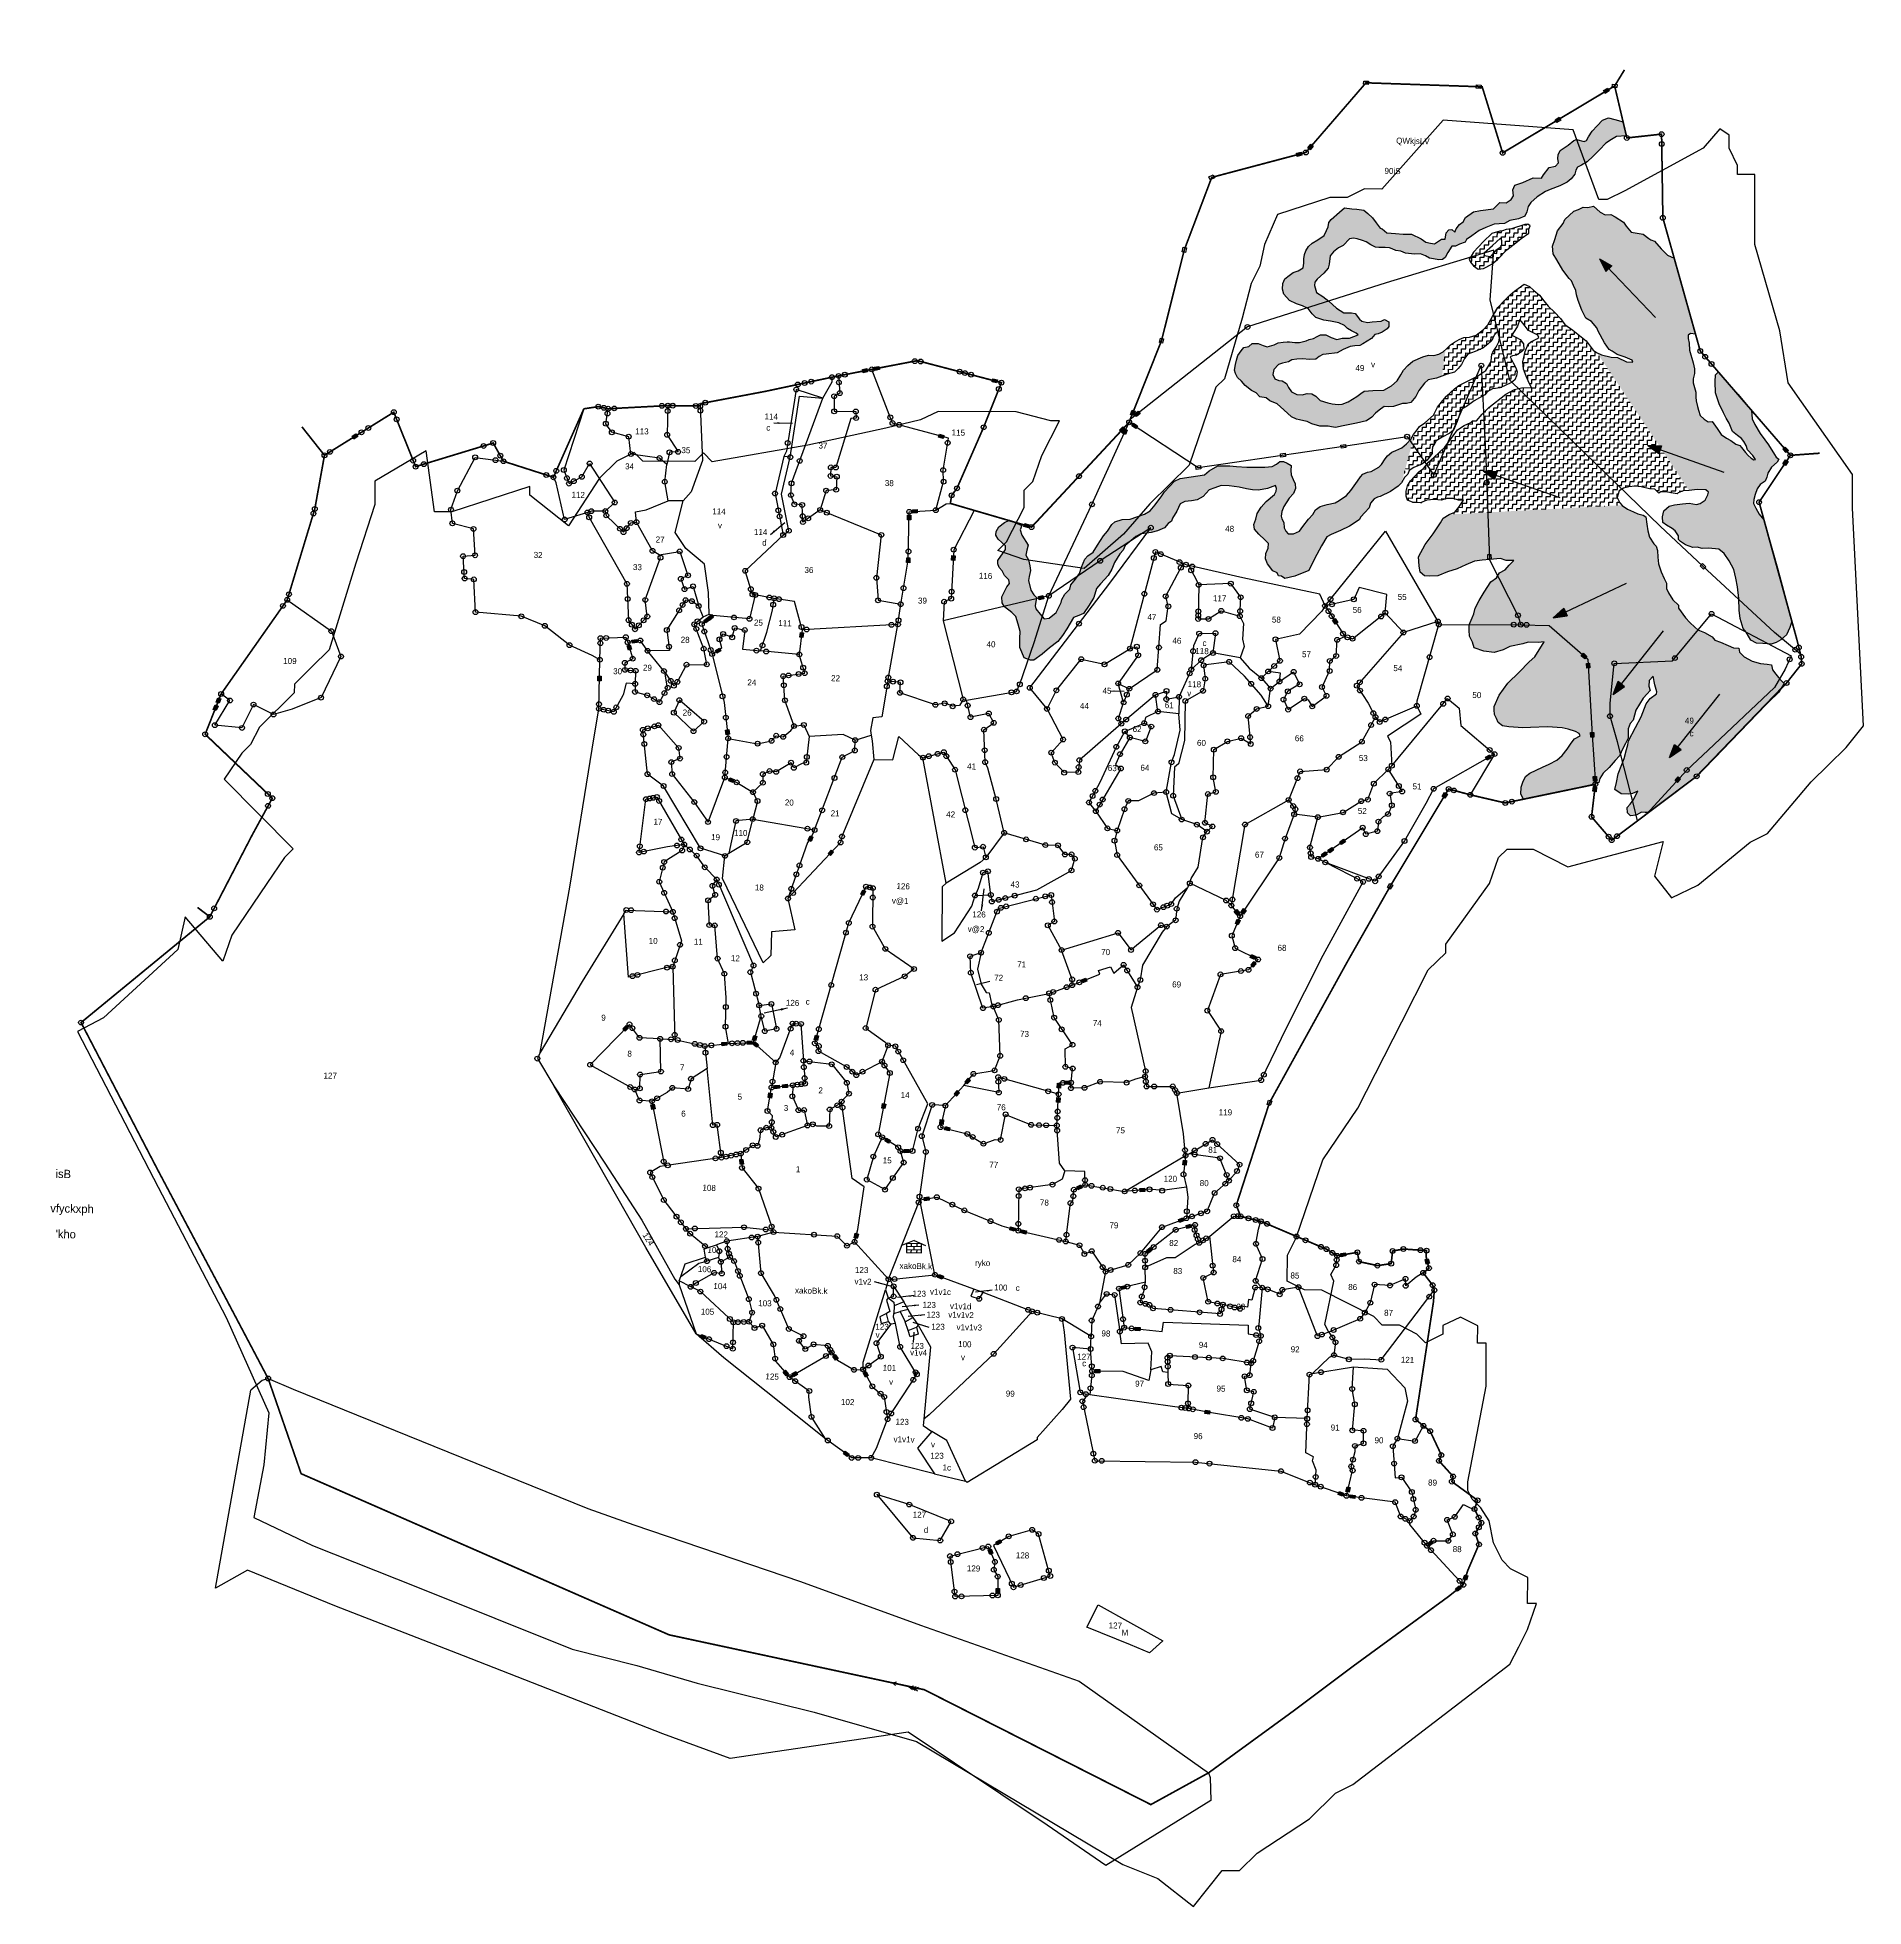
# Model space of a CAD drawing. Header units: metres. Extents: x 276670 to 279396, y 2061581 to 2064371.
import ezdxf
from ezdxf.enums import TextEntityAlignment as Align

# ---------------------------------------------------------------- set-up
doc = ezdxf.new("R2010")
doc.units = ezdxf.units.M
doc.header["$LTSCALE"] = 0.3
doc.header["$MEASUREMENT"] = 0
doc.linetypes.add('DASHDOT', pattern=[1, 0.5, -0.25, 0, -0.25])
doc.linetypes.add('DIVIDE', pattern=[1.25, 0.5, -0.25, 0, -0.25, 0, -0.25])
for name, color, linetype in [('OFF', 1, 'Continuous'), ('POLY_HATCH', 12, 'Continuous'), ('POLY_PARCEL', 6, 'Continuous'), ('POLY_WATER', 4, 'Continuous'), ('SYM_ARROW', 1, 'Continuous'), ('SYM_BUILDING', 1, 'Continuous'), ('SYM_STONE', 1, 'Continuous'), ('TEXT_MAPIN', 7, 'Continuous'), ('TEXT_MAPOUT', 7, 'Continuous'), ('TEXT_PARCEL', 7, 'Continuous'), ('V_BOUND_LINE', 7, 'Continuous'), ('V_BOUND_STREAM_LINE', 7, 'DASHDOT'), ('V_DIVIDE_LINE', 7, 'DIVIDE'), ('VILLAGE BOUNDRY', 1, 'Continuous')]:
    doc.layers.add(name, color=color, linetype=linetype)
doc.styles.get("Standard").update_dxf_attribs({"font": 'simplex.shx'})
doc.styles.add('TEXT_MAP', font='')
doc.styles.get('TEXT_MAP').set_extended_font_data('Kruti Dev 050')
doc.dimstyles.get("Standard").update_dxf_attribs({"dimtxt": 0.18, "dimasz": 0.18, "dimexe": 0.18, "dimexo": 0.0625, "dimgap": 0.09, "dimtad": 0, "dimtih": 1, "dimtoh": 1, "dimdec": 4, "dimzin": 0, "dimdsep": 46, "dimtxsty": 'Standard', "dimcen": 0.09, "dimadec": 0, "dimazin": 0, "dimtfac": 1, "dimtdec": 4, "dimtofl": 0, "dimtmove": 0, "dimatfit": 3, "dimfxl": 0, "dimtolj": 1, "dimtzin": 0, "dimarcsym": 0})
pattern_1 = [(0, (0, 0), (1.25, 1.25), [1.25, -1.25]), (90, (1.25, 0), (-1.25, 1.25), [1.25, -1.25])]

# ---------------------------------------------------------------- blocks, each defined once
blk = doc.blocks.new('BUILDING')
for p, q in [((-2.25, 2.7), (-2.25, 0)), ((2.25, 2.7), (-2.25, 2.7)), ((2.25, 1.8), (-2.25, 1.8)), ((-2.25, 0.9), (2.25, 0.9)), ((-2.25, 0), (2.25, 0)), ((-0.9, 2.7), (-0.9, 1.8)), ((-0.9, 0.9), (-0.9, 0)), ((0, 0.9), (0, 1.8)), ((0.9, 1.8), (0.9, 2.7)), ((0.9, 0), (0.9, 0.9)), ((2.25, 0), (2.25, 2.7))]:
    blk.add_line(p, q)
for points in [[(0, 3.61), (-3.45, 2.21)], [(0, 3.61), (3.45, 2.21)]]:
    blk.add_lwpolyline(points)
blk = doc.blocks.new('ARROWASPECT')
h = blk.add_hatch(color=256)
h.paths.add_polyline_path([(2.85, -2.85), (3.72, -1.98), (0, 0)])
h.paths.add_polyline_path([(0, 0), (1.98, -3.72), (2.85, -2.85)])
for points in [[(0, 0), (17.15, -17.15)], [(0, 0), (1.98, -3.72)], [(0, 0), (3.72, -1.98)], [(3.72, -1.98), (1.98, -3.72)]]:
    blk.add_lwpolyline(points)
blk = doc.blocks.new('STONE')
blk.add_circle((0, 0), 0.851)
blk = doc.blocks.new('RIVERARROW')
for points in [[(0, 0), (3.5, 1.7)], [(0, 0), (24.3, 0)], [(0, 0), (3.5, -1.7)], [(16, 0), (19.6, 1.7)], [(16, 0), (19.6, -1.7)], [(18.4, 0), (22, 1.7)], [(18.4, 0), (22, -1.7)], [(20.7, 0), (24.3, 1.7)], [(20.7, 0), (24.3, -1.7)]]:
    blk.add_lwpolyline(points)
blk = doc.blocks.new('STONESQUAREFILLED')
blk.add_hatch(color=256).paths.add_polyline_path([(0.7, -0.48), (0.7, 0.48), (-0.7, 0.48), (-0.7, -0.48)])
blk.add_lwpolyline([(-0.7, 0.48), (0.7, 0.48), (0.7, -0.48), (-0.7, -0.48)], close=True)
blk = doc.blocks.new('STONESQUARE')
blk.add_lwpolyline([(-0.7, 0.48), (0.7, 0.48), (0.7, -0.48), (-0.7, -0.48)], close=True)
blk = doc.blocks.new('TEXTARROW')
blk.add_leader([(0.04, -0.01), (8.68, -0.01)], dimstyle='Standard', override={"dimtxt": 2.5, "dimasz": 2.5, "dimexe": 1.25, "dimexo": 0.625, "dimgap": 0.625, "dimtad": 1, "dimtih": 0, "dimtoh": 0, "dimzin": 8, "dimcen": 2.5, "dimtofl": 1})
blk = doc.blocks.new('AX')
at = {"layer": 'POLY_HATCH'}
h = blk.add_hatch(dxfattribs=at)
h.set_pattern_fill('ZIGZAG', color=256, scale=10, style=0)
h.set_pattern_definition(pattern_1)
h.paths.add_polyline_path([(406.18, 471.71), (408.27, 472.72), (409.64, 472.9), (411.19, 473.02), (412.03, 473.56), (413.34, 474.39), (414.59, 475.17), (415.61, 476.42), (416.56, 476.66), (417.75, 477.13), (419.19, 478.15), (419.72, 478.86), (419.72, 480.3), (418.35, 480.95), (417.4, 480.47), (414.71, 480.18), (413.28, 479.94), (411.55, 480.3), (410.89, 480.95), (409.58, 482.56), (408.44, 482.74), (406.12, 482.68), (403.97, 484.05), (401.58, 486.14), (399.73, 487.51), (397.82, 488.64), (397.17, 490.73), (397.29, 491.75), (398, 492.64), (399.97, 494.49), (401.16, 496.04), (401.46, 497.17), (401.7, 499.68), (402.72, 500.87), (404.12, 502.14), (405.5, 502.85), (407.41, 504.88), (408.6, 505.12), (409.73, 504.94), (411.28, 504.52), (412.42, 504.16), (413.79, 503.21), (415.22, 502.61), (416.24, 502.49), (418.09, 502.55), (419.46, 502.49), (420.24, 502.2), (421.37, 501.72), (422.86, 501.48), (424.29, 501), (426.92, 500.76), (428.71, 500.82), (430.26, 500.29), (431.51, 499.63), (432.71, 499.39), (434.26, 499.15), (435.33, 499.33), (436.17, 499.93), (436.94, 501.42), (438.08, 503.33), (439.15, 503.33), (440.41, 503.98), (442.08, 504.58), (442.38, 505.42), (443.96, 506.53), (446.17, 508.2), (448.14, 509.1), (450.64, 510.17), (452.13, 510.35), (453.68, 510.47), (455.24, 511.36), (457.92, 511.9), (459.77, 512.74), (460.31, 514.11), (460.67, 515.72), (461.5, 516.91), (463.29, 518.58), (465.8, 520.31), (467.17, 520.91), (470.04, 522.04), (472.24, 523.17), (473.44, 524.25), (474.51, 525.68), (474.75, 526.81), (475.23, 527.71), (476.42, 528.42), (478.09, 529.38), (479.82, 531.11), (481.67, 533.07), (483.58, 535.16), (485.19, 536.23), (486.68, 537.13), (489.55, 537.43), (488.65, 541.6), (486.09, 542.26), (484.18, 542.68), (482.39, 541.96), (480.9, 540.23), (479.4, 538.62), (478.33, 536.95), (477.73, 535.82), (477.08, 535.52), (474.75, 536), (473.91, 535.7), (472.3, 534.33), (469.92, 532.6), (469.32, 531.34), (469.32, 530.21), (469.5, 528.9), (468.6, 527.89), (466.75, 527.53), (465.08, 525.26), (464.49, 524.25), (461.98, 524.31), (458.94, 522.88), (456.61, 521.98), (456.01, 520.55), (456.19, 518.82), (455.53, 517.63), (454.1, 516.61), (452.21, 516.71), (451.38, 515.87), (450.3, 514.74), (446.49, 514.2), (444.4, 513.78), (442.01, 512.05), (441.29, 510.68), (440.28, 509.85), (439.32, 508.54), (438.91, 507.58), (438.01, 508.36), (437.06, 508.24), (436.34, 507.34), (436.04, 505.43), (434.91, 505.32), (432.88, 503.94), (431.63, 504.06), (430.31, 504.36), (428.88, 505.32), (425.9, 506.69), (423.45, 506.63), (421.12, 506.75), (418.56, 506.93), (417.13, 508.06), (416.47, 508.3), (415.28, 509.91), (414.14, 511.34), (412.73, 512.57), (411.48, 513.59), (409.45, 513.83), (407.96, 513.95), (405.69, 514.18), (404.2, 512.87), (401.75, 510.61), (401.15, 509.65), (400.92, 508.4), (400.44, 507.27), (399.84, 505.72), (397.93, 504.46), (396.2, 503.39), (395.13, 502.38), (394.35, 501), (393.99, 499.99), (393.87, 498.68), (393.87, 497.37), (393.75, 495.99), (392.26, 495.04), (390.77, 494.44), (389.52, 493.61), (388.32, 492.54), (387.67, 491.16), (387.63, 489.46), (388.11, 487.97), (389.78, 486.12), (391.93, 485.17), (393.72, 484.57), (395.45, 483.8), (396.64, 482.19), (397.84, 481.17), (400.22, 480.4), (402.19, 480.16), (404.76, 479.74), (406.43, 478.97), (407.33, 478.07), (408.58, 477.41), (409.95, 476.7), (410.55, 476.22), (408.04, 475.21), (405.83, 475.15), (404.22, 474.73), (402.55, 475.21), (400.94, 476.04), (399.29, 475.98), (398.28, 475.44), (397.2, 474.84), (395.95, 474.54), (395.05, 474.07), (393.86, 473.83), (393.08, 473.53), (391.65, 473.53), (390.1, 473.71), (389.32, 473.71), (388.13, 473.59), (386.64, 473.29), (385.51, 472.76), (383.36, 472.1), (382.22, 472.46), (380.73, 473.05), (380.13, 473.05), (378.94, 472.99), (377.87, 472.1), (376.43, 471.68), (375.66, 470.73), (374.64, 469.3), (374.29, 467.87), (374.05, 466.55), (373.75, 464.88), (374.05, 463.93), (374.76, 462.74), (375.96, 461.6), (377.09, 460.41), (378.98, 458.94), (380.35, 458.23), (381.54, 457.09), (383.39, 456.8), (384.53, 455.9), (386.73, 455.07), (388.76, 453.34), (391.09, 451.25), (392.64, 450.59), (393.54, 450.41), (394.79, 450.18), (395.8, 450), (397.24, 449.34), (399.62, 448.68), (400.7, 448.62), (402.13, 448.74), (403.14, 448.51), (404.4, 448.33), (406.6, 448.86), (410.6, 449.76), (413.65, 450.53), (415.14, 451.67), (416.21, 452.92), (417.29, 453.75), (418.84, 454.95), (419.97, 454.89), (421.64, 454.95), (424.3, 455.94), (425.43, 455.94), (426.8, 456.3), (428.24, 458.09), (429.07, 459.88), (430.74, 462.2), (431.82, 463.22), (434.32, 463.75), (435.94, 464.38), (436.85, 472.38), (436.09, 471.67), (434.84, 470.96), (433.35, 470.48), (431.8, 470.54), (430.12, 470.06), (427.08, 468.69), (425.59, 467.38), (424.34, 465.89), (423.56, 464.51), (422.55, 462.67), (420.87, 461.11), (418.61, 459.86), (415.33, 459.68), (412.76, 459.39), (411.74, 458.67), (410.55, 457.77), (407.95, 456.05), (406.22, 455.33), (405.03, 455.21), (403.24, 455.39), (401.92, 455.63), (399.6, 456.29), (398.28, 457.6), (397.03, 458.25), (395.72, 458.31), (394.22, 457.96), (392.55, 457.96), (391, 458.79), (390.05, 459.98), (389.45, 461.24), (388.14, 461.95), (387.06, 462.07), (385.93, 462.49), (385.27, 463.8), (385.57, 465.29), (386.94, 466.84), (388.08, 467.32), (389.93, 467.68), (390.88, 468.33), (392.37, 468.57), (394.05, 468.69), (396.13, 468.51), (398.1, 468.69), (399, 469.47), (400.09, 470.16), (401.16, 470.22), (404.39, 470.75)])
h = blk.add_hatch(dxfattribs=at)
h.set_pattern_fill('ZIGZAG', color=256, scale=10, style=0)
h.set_pattern_definition(pattern_1)
h.paths.add_polyline_path([(522.83, 446.86), (521.52, 447.52), (519.9, 448.65), (518.59, 450.38), (517.1, 452.41), (515.91, 452.35), (514.71, 453.12), (513.46, 454.2), (512.92, 455.75), (512.56, 456.88), (512.15, 458.55), (512.03, 459.62), (512.03, 461.11), (511.61, 462.54), (511.19, 463.86), (511.13, 465.11), (511.55, 466.72), (511.43, 468.09), (511.01, 469.88), (509.88, 473.7), (509.69, 475.71), (509.39, 477.14), (509.39, 478.09), (510.05, 478.69), (511.6, 478.51), (504.73, 501.1), (502.7, 501.99), (500.73, 503.84), (498.7, 506.05), (497.63, 506.47), (496.97, 506.82), (495.24, 508.14), (494.1, 508.31), (491.66, 508.67), (490.17, 510.4), (489.33, 511.59), (486.82, 513.15), (485.45, 513.74), (483.78, 513.68), (482.29, 514.46), (480.2, 516.13), (478.59, 515.77), (477.16, 515.83), (475.78, 515.05), (474.35, 514.52), (471.77, 512.03), (471.24, 510.84), (469.62, 508.57), (468.85, 506.01), (468.25, 503.92), (468.49, 501.71), (469.62, 499.92), (471.41, 496.82), (473.38, 494.38), (474.16, 493.72), (474.7, 492.29), (475.47, 490.8), (475.71, 489.55), (476.19, 487.88), (477.38, 485.01), (478.64, 482.57), (480.31, 481.62), (481.94, 479.78), (482.42, 478.76), (484.33, 475.36), (485.82, 473.39), (486.71, 472.86), (488.2, 471.9), (490.65, 471.13), (492.74, 470.29), (492.98, 469.7), (491.07, 469.82), (488.38, 471.01), (486.47, 471.13), (483.55, 471.72), (482.23, 472.3), (510.57, 431.66), (510.59, 431.67), (512.97, 432.02), (515.61, 431.93), (516.39, 431.27), (516.27, 430.5), (515.49, 428.89), (514, 427.82), (512.87, 427.52), (510.66, 427.82), (508.75, 427.64), (506.36, 427.28), (504.69, 426.8), (503.2, 425.37), (502.84, 423.58), (502.96, 421.91), (504.03, 421.08), (505.76, 420.12), (506.72, 419.47), (507.73, 418.04), (507.73, 416.9), (508.39, 416.31), (509.88, 415.35), (512.03, 414.64), (513.34, 414.75), (514.89, 414.4), (516.74, 414.46), (519.85, 414.22), (521.52, 413.03), (523.07, 410.82), (524.5, 408.31), (525.17, 405.71), (525.71, 403.08), (526.19, 399.62), (526.31, 396.16), (526.67, 393.6), (527.68, 390.68), (528.58, 389.54), (530.01, 387.22), (531.74, 386.38), (533.65, 386.26), (536.1, 386.14), (537.59, 386.68), (538.96, 387.52), (540.63, 389.07), (541.59, 391.21), (542.13, 393.09), (537.53, 408.95), (533.11, 423.36), (532.69, 423.9), (531.74, 425.03), (530.72, 426.76), (529.95, 428.13), (530.01, 429.39), (530.36, 430.82), (530.97, 432.58), (531.86, 433.89), (533.36, 434.91), (533.77, 436.1), (534.07, 437.35), (535.09, 439.14), (536.82, 440.69), (537.23, 441.53), (536.46, 442.12), (535.98, 442.96), (534.13, 445.82), (532.94, 447.25), (531.57, 449.1), (529.84, 451.78), (529, 453.45), (528.82, 455.96), (524.58, 460.73), (518.62, 467.29), (517.84, 466.4), (517.78, 464.37), (517.96, 461.09), (519.03, 457.75), (520.41, 455.06), (521.24, 453.51), (522.14, 452.02), (523.21, 449.58), (524.76, 448.39), (525.96, 447.55), (526.67, 446.6), (527.39, 445.46), (527.87, 444.15), (529.48, 442.48), (530.31, 441.35), (529.78, 441.23), (529, 441.71), (528.04, 442.48), (527.27, 443.32), (526.02, 444.81), (525.54, 445.4), (524.29, 445.76)])
h = blk.add_hatch(dxfattribs=at)
h.set_pattern_fill('ZIGZAG', color=256, scale=10, style=0)
h.set_pattern_definition(pattern_1)
h.paths.add_polyline_path([(451.88, 499.67), (454.59, 502.61), (457.23, 504.69), (458.81, 506.06), (461.05, 507.67), (461.05, 508.9), (461.42, 509.94), (460.72, 510.41), (459.81, 510.24), (455.79, 508.94), (454.25, 508.64), (453.18, 508.27), (452.31, 508.1), (449.97, 507.33), (447.56, 504.89), (444.65, 501.71), (443.91, 500.47), (443.37, 499.57), (443.81, 498.63), (444.71, 497.59), (446.09, 496.66), (447.73, 496.86), (450.14, 498.16)])
h.paths.add_polyline_path([(448.03, 500.64), (447.83, 501.51), (450.27, 503.82), (452.55, 506.06), (452.92, 505.39), (452.95, 504.09), (452.55, 503.25), (451.28, 502.28), (450.61, 501.54), (449.6, 500.41), (448.4, 500.54)], flags=16)
h = blk.add_hatch(dxfattribs=at)
h.set_pattern_fill('ZIGZAG', color=256, scale=10, style=0)
h.set_pattern_definition(pattern_1)
h.paths.add_polyline_path([(482.23, 472.3), (482.06, 472.38), (481.04, 473.1), (478.92, 475.81), (476.89, 477.42), (474.8, 478.91), (472.36, 480.58), (471.04, 482.31), (469.19, 484.16), (467.28, 486.01), (465.97, 487.5), (464.6, 489.17), (462.87, 490.6), (461.55, 491.74), (459.94, 492.45), (457.08, 490.24), (455.83, 489.17), (454.04, 487.32), (452.25, 485.29), (450.69, 482.55), (449.32, 479.99), (448.07, 478.56), (445.92, 476.83), (443.89, 476.23), (442.24, 476.02), (440.81, 475.49), (439.43, 474.59), (438.3, 473.76), (437.17, 472.68), (436.85, 472.38), (435.94, 464.38), (437.43, 464.95), (439.63, 465.66), (440.71, 466.73), (441.72, 467.99), (442.56, 469.78), (443.57, 471.15), (445.66, 471.92), (447.99, 473), (449.48, 474.19), (450.67, 475.38), (451.33, 476.99), (452.34, 478.19), (452.88, 477.83), (452.94, 476.22), (452.7, 474.97), (451.99, 473.35), (450.97, 471.86), (450.67, 471.18), (450.55, 469.21), (450.19, 468.37), (449, 466.35), (446.37, 464.44), (444.4, 463.48), (441.06, 461.63), (439.75, 460.68), (437.36, 458.41), (436.35, 457.1), (434.8, 455.01), (433.6, 452.63), (431.04, 450.24), (429.49, 449.17), (428.8, 448.18), (428.24, 447.43), (424.54, 432.43), (425.37, 433.77), (426.26, 434.78), (426.68, 435.92), (428.05, 436.81), (430.44, 437.88), (431.99, 439.14), (432.82, 440.27), (433.42, 441.17), (433.48, 442.06), (433.54, 443.19), (434.14, 444.09), (434.55, 444.98), (436.4, 446.12), (438.67, 447.31), (439.69, 448.26), (440.7, 450.83), (441.89, 454.46), (443.41, 455.46), (445.68, 457.19), (448.85, 459.04), (449.5, 459.93), (451.11, 460.83), (452.07, 461.01), (453.32, 461.19), (454.75, 461.84), (456.78, 462.92), (457.8, 463.69), (458.27, 464.88), (458.39, 466.08), (458.03, 467.27), (457.14, 468.82), (456.19, 470.55), (456.96, 470.91), (458.15, 471.09), (459.59, 472.1), (460.24, 472.82), (460.12, 474.49), (459.11, 475.86), (458.03, 476.39), (456.6, 477.05), (457.44, 478.48), (458.27, 479.79), (458.87, 481.82), (459.77, 480.75), (461.5, 478.54), (462.75, 477.94), (464.36, 477.23), (464.72, 476.51), (464.06, 476.1), (462.33, 475.2), (461.5, 474.49), (460.66, 472.28), (460, 469.12), (460.3, 466.91), (461.08, 464.88), (462.03, 462.8), (462.81, 461.48), (459.83, 461.36), (457.74, 460.83), (455.11, 459.4), (450.19, 455.3), (448.22, 453.22), (446.55, 451.19), (445.35, 451.13), (444.88, 450.71), (442.91, 449.7), (440.88, 448.38), (439.62, 446.6), (437.24, 443.08), (434.01, 440), (432.46, 438.51), (431.09, 436.72), (429.54, 435.59), (427.15, 432.84), (426.32, 431.29), (425.9, 429.74), (425.96, 428.25), (426.38, 427), (428.05, 426.34), (430.31, 426.28), (432.1, 427.12), (434.31, 427.36), (436.58, 427.24), (438.13, 427.72), (439.98, 427.78), (441.59, 427.36), (443.14, 427.36), (441.77, 425.27), (440.58, 423.72), (438.97, 423), (438.94, 422.99), (490.56, 426.83), (489.94, 427.55), (489.16, 429.1), (489.64, 431.13), (490.95, 431.96), (492.51, 432.32), (494.42, 432.56), (496.21, 432.44), (498.71, 431.9), (500.38, 431.79), (501.58, 430.65), (502.11, 431.07), (503.55, 431.07), (507.01, 430.53), (507.37, 430.89), (508.86, 431.49), (510.57, 431.66)])
h = blk.add_hatch(dxfattribs=at)
h.set_pattern_fill('ZIGZAG', color=256, scale=10, style=0)
h.set_pattern_definition(pattern_1)
h.paths.add_polyline_path([(402.48, 415.6), (403.74, 416.26), (406.48, 417.57), (409.17, 418.88), (412.03, 420.85), (412.51, 421.74), (413.64, 423.06), (414.9, 424.49), (415.31, 425.86), (416.39, 427.23), (417.34, 427.71), (418.18, 427.95), (421.25, 429.54), (423.46, 431.15), (424.41, 432.22), (424.54, 432.43), (428.24, 447.43), (427.73, 446.75), (427.01, 445.26), (425.76, 443.89), (424.39, 442.69), (422.6, 441.86), (421.41, 441.26), (420.09, 440.13), (419.38, 439.23), (418.36, 437.56), (417.53, 436.73), (415.32, 435.42), (414.18, 435.18), (412.87, 434.52), (412.16, 433.69), (411.26, 432.43), (409.35, 429.57), (408.1, 428.08), (405.95, 426.47), (404.76, 425.75), (402.31, 425.28), (400.28, 424.62), (398.85, 423.55), (398.07, 422.18), (396.88, 420.69), (395.23, 418.48), (394.21, 417.05), (392.48, 416.22), (390.87, 416.22), (390.09, 416.99), (389.56, 417.95), (389.5, 419.62), (388.9, 420.63), (388.66, 421.46), (388.78, 422.9), (389.38, 424.33), (390.93, 426.89), (392.24, 428.32), (392.78, 429.81), (392.66, 431.19), (392, 432.56), (391.35, 433.87), (391.29, 435.18), (391.29, 436.67), (390.15, 437.39), (389.02, 437.81), (387.95, 437.81), (386.93, 437.03), (385.62, 436.31), (383.47, 436.02), (378.1, 435.96), (375, 436.02), (372.97, 436.2), (370.7, 436.2), (369.39, 436.14), (366.82, 434.58), (365.45, 433.39), (361.48, 432.65), (358.14, 432.12), (356.53, 431.28), (353.6, 428.06), (352.83, 426.81), (350.8, 424.13), (349.42, 422.28), (347.75, 421.2), (343.4, 419.65), (341.01, 419.53), (338.92, 418.76), (337.97, 417.92), (336.77, 415.95), (335.58, 414.46), (333.85, 411.66), (332.6, 409.51), (331.01, 408.42), (330.12, 407.34), (329.16, 405.02), (328.57, 403.11), (327.49, 401.38), (326.06, 399.65), (325.82, 398.28), (324.33, 396.79), (323.44, 395.18), (323.26, 394.22), (322.66, 392.85), (321.88, 391.24), (319.85, 389.51), (318.36, 389.27), (317.05, 390.65), (315.74, 392.26), (315.5, 393.09), (315.86, 395.66), (315.08, 396.43), (314.13, 397.8), (313.41, 400.61), (313.59, 401.86), (313.89, 403.71), (313.71, 405.02), (313.23, 406.81), (312.46, 408.18), (312.69, 409.73), (313.11, 411.28), (311.14, 414.2), (310.55, 415.81), (311.02, 417.13), (307.38, 418.62), (305.83, 417.9), (304.16, 416.59), (303.44, 415.1), (303.32, 414.02), (304.04, 412.89), (306.25, 410.86), (306.31, 409.79), (304.05, 406.48), (304.11, 405.41), (304.53, 404.34), (305.42, 403.38), (306.14, 402.01), (307.45, 400.7), (307.75, 399.68), (306.97, 398.61), (306.26, 397.18), (305.54, 395.63), (305.6, 393.84), (306.38, 392.65), (308.64, 390.98), (309.84, 389.84), (310.55, 387.52), (311.21, 385.31), (311.15, 383.28), (311.21, 380.54), (311.87, 379.17), (312.52, 377.5), (314.49, 376.84), (315.51, 376.84), (317.95, 378.69), (320.04, 380.6), (322.55, 382.57), (323.92, 384.42), (325.11, 386.44), (327.08, 389.84), (328.64, 390.44), (330.01, 391.1), (331.74, 393.6), (333.05, 395.93), (333.79, 398.65), (334.98, 400.08), (337.25, 402.64), (338.27, 404.55), (339.04, 406.58), (340.53, 409.2), (341.55, 410.28), (342.15, 411.71), (343.88, 413.26), (345.25, 414.45), (346.74, 415.35), (348.53, 415.53), (349.84, 415.77), (351.73, 416.34), (353.76, 417.29), (354.83, 418.54), (355.79, 419.26), (356.14, 420.15), (357.4, 422.3), (358.29, 424.51), (359.66, 425.28), (361.69, 425.46), (363.42, 425.88), (365.15, 426.83), (366.88, 428.86), (368.61, 429.58), (370.52, 430.23), (372.91, 430.23), (375.93, 429.91), (378.08, 429.44), (379.93, 429.14), (381.72, 429.08), (384.34, 429.68), (386.73, 430.63), (387.03, 429.68), (386.97, 428.9), (386.55, 427.95), (384.1, 425.74), (382.61, 424.01), (381.42, 422.1), (381.12, 420.43), (380.46, 418.82), (380.7, 417.39), (382.02, 415.9), (383.87, 414.23), (385.06, 413.16), (384.94, 411.78), (384.28, 410.17), (384.22, 408.56), (384.88, 407.07), (386.43, 405.04), (387.8, 404.45), (388.16, 403.61), (389.12, 403.49), (390.07, 402.84), (393.12, 403.61), (397.29, 405.4), (398.84, 408.92), (400.93, 412.8)])
h = blk.add_hatch(dxfattribs=at)
h.set_pattern_fill('ZIGZAG', color=256, scale=10, style=0)
h.set_pattern_definition(pattern_1)
h.paths.add_polyline_path([(501.87, 409.5), (501.7, 411.47), (501.52, 413.5), (501.1, 414.81), (500.38, 415.47), (499.01, 417.44), (498.53, 419.32), (498.12, 421.29), (497.82, 423.5), (497.04, 423.97), (495.43, 424.39), (494.12, 424.87), (492.27, 425.7), (490.66, 426.72), (490.56, 426.83), (438.94, 422.99), (437.14, 421.89), (436.36, 420.46), (434.22, 417.12), (431.89, 413.9), (430.04, 410.09), (430.28, 407.46), (430.64, 405.55), (431.89, 404.48), (433.32, 404.42), (435.95, 404.54), (438.81, 405.85), (441.62, 406.75), (444.24, 408.06), (446.75, 409.19), (449.08, 409.55), (451.34, 409.79), (454.51, 410.15), (456.3, 409.61), (458.56, 409.61), (457.19, 408.18), (456, 406.81), (454.39, 405.79), (453.43, 404.3), (451.82, 403.11), (449.91, 399.95), (448.42, 397.44), (447.29, 395.12), (446.93, 393.45), (446.39, 392.19), (445.62, 390.06), (445.62, 388.51), (445.73, 386.66), (446.69, 384.93), (447.23, 383.26), (450.15, 382.3), (453.19, 381.95), (455.94, 382.78), (457.91, 383.86), (461.79, 384.69), (463.4, 385.23), (466.38, 385.23), (468.11, 385.41), (465.43, 380.87), (463.76, 379.38), (460.89, 376.22), (457.55, 372.88), (455.04, 369.18), (453.61, 365.78), (453.55, 364.77), (453.75, 363.37), (454.29, 362.23), (454.89, 360.98), (456.14, 360.09), (458.05, 359.79), (462.23, 359.61), (464.61, 359.73), (469.68, 360.03), (474.04, 359.85), (475.89, 359.49), (478.1, 358.83), (479.17, 358.24), (479.53, 357.52), (477.86, 356.63), (476.85, 355.26), (475.71, 353.41), (474.22, 351.5), (472.67, 350.07), (470.34, 348.87), (468.37, 347.92), (464.61, 346.07), (463.42, 345.06), (462.58, 343.27), (462.11, 341.78), (462.11, 339.69), (462.88, 338.2), (475.89, 341.16), (483.65, 343.07), (485.38, 343.67), (485.62, 344.92), (486.63, 346.53), (488.32, 348.18), (490.11, 350.39), (491.36, 351.82), (492.32, 353.96), (493.15, 355.52), (493.87, 357.13), (493.87, 359.93), (494.4, 361.48), (495.3, 362.55), (495.96, 365.53), (498.1, 369.23), (499.3, 370.48), (500.19, 371.56), (499.78, 372.81), (499.84, 374.48), (501.03, 375.85), (501.57, 373.23), (502.22, 371.2), (502.04, 370.6), (500.25, 369.17), (499.06, 367.56), (497.63, 363.57), (495.96, 360.35), (493.95, 356.32), (493.83, 355.13), (493.47, 353.7), (492.76, 351.01), (492.1, 349.22), (491.09, 346.42), (490.61, 343.8), (490.19, 341.71), (492.1, 340.4), (494.25, 340.34), (495.5, 340.58), (497.11, 341.29), (495.74, 338.61), (494.9, 337.42), (494.01, 336.4), (494.13, 334.79), (495.02, 333.9), (496.75, 334.14), (498.31, 335.03), (499.38, 334.97), (500.39, 334.97), (514.48, 345.94), (519.91, 351.79), (526.74, 359.16), (532.95, 365.96), (538.56, 371.69), (540.23, 374.49), (539.57, 375.09), (538.56, 376.16), (537.72, 377.17), (536.71, 378.43), (536.32, 379.94), (535.01, 380.12), (533.04, 380.3), (530.53, 380.96), (528.08, 382.21), (526.71, 383.52), (526.47, 384.77), (524.86, 384.77), (523.25, 385.43), (520.92, 386.44), (519.19, 386.98), (518.36, 388), (516.09, 389.25), (514.12, 390.02), (513.17, 390.8), (511.67, 392.17), (510.3, 393.54), (508.2, 396.38), (508.14, 397.22), (506.41, 398.83), (505.1, 400.92), (504.44, 402.17), (504.38, 403.78), (503.72, 405.15), (502.71, 407.12)])
at = {"layer": 'OFF'}
for points in [[(420.4, 393.2), (425.94, 387.39)], [(225.44, 194.79), (224.69, 196.05)], [(76.13, 94.05), (85.54, 153.46)], [(375.4, 36.55), (344.41, 16.41)]]:
    blk.add_lwpolyline(points, dxfattribs=at)
at = {"layer": 'POLY_HATCH'}
for points in [[(462.88, 338.2), (462.11, 339.69), (462.11, 341.78), (462.58, 343.27), (463.42, 345.06), (464.61, 346.07), (468.37, 347.92), (470.34, 348.87), (472.67, 350.07), (474.22, 351.5), (475.71, 353.41), (476.85, 355.26), (477.86, 356.63), (479.53, 357.52), (479.17, 358.24), (478.1, 358.83), (475.89, 359.49), (474.04, 359.85), (469.68, 360.03), (464.61, 359.73), (462.23, 359.61), (458.05, 359.79), (456.14, 360.09), (454.89, 360.98), (454.29, 362.23), (453.75, 363.37), (453.55, 364.77), (453.61, 365.78), (455.04, 369.18), (457.55, 372.88), (460.89, 376.22), (463.76, 379.38), (465.43, 380.87), (468.11, 385.41), (466.38, 385.23), (463.4, 385.23), (461.79, 384.69), (457.91, 383.86), (455.94, 382.78), (453.19, 381.95), (450.15, 382.3), (447.23, 383.26), (446.69, 384.93), (445.73, 386.66), (445.62, 388.51), (445.62, 390.06), (446.39, 392.19), (446.93, 393.45), (447.29, 395.12), (448.42, 397.44), (449.91, 399.95), (451.82, 403.11), (453.43, 404.3), (454.39, 405.79), (456, 406.81), (457.19, 408.18), (458.56, 409.61), (456.3, 409.61), (454.51, 410.15), (451.34, 409.79), (449.08, 409.55), (446.75, 409.19), (444.24, 408.06), (441.62, 406.75), (438.81, 405.85), (435.95, 404.54), (433.32, 404.42), (431.89, 404.48), (430.64, 405.55), (430.28, 407.46), (430.04, 410.09), (431.89, 413.9), (434.22, 417.12), (436.36, 420.46), (437.14, 421.89), (438.97, 423), (440.58, 423.72), (441.77, 425.27), (443.14, 427.36), (441.59, 427.36), (439.98, 427.78), (438.13, 427.72), (436.58, 427.24), (434.31, 427.36), (432.1, 427.12), (430.31, 426.28), (428.05, 426.34), (426.38, 427), (425.96, 428.25), (425.9, 429.74), (426.32, 431.29), (427.15, 432.84), (429.54, 435.59), (431.09, 436.72), (432.46, 438.51), (434.01, 440), (437.24, 443.08), (439.62, 446.6), (440.88, 448.38), (442.91, 449.7), (444.88, 450.71), (445.35, 451.13), (446.55, 451.19), (448.22, 453.22), (450.19, 455.3), (455.11, 459.4), (457.74, 460.83), (459.83, 461.36), (462.81, 461.48), (462.03, 462.8), (461.08, 464.88), (460.3, 466.91), (460, 469.12), (460.66, 472.28), (461.5, 474.49), (462.33, 475.2), (464.06, 476.1), (464.72, 476.51), (464.36, 477.23), (462.75, 477.94), (461.5, 478.54), (459.77, 480.75), (458.87, 481.82), (458.27, 479.79), (457.44, 478.48), (456.6, 477.05), (458.03, 476.39), (459.11, 475.86), (460.12, 474.49), (460.24, 472.82), (459.59, 472.1), (458.15, 471.09), (456.96, 470.91), (456.19, 470.55), (457.14, 468.82), (458.03, 467.27), (458.39, 466.08), (458.27, 464.88), (457.8, 463.69), (456.78, 462.92), (454.75, 461.84), (453.32, 461.19), (452.07, 461.01), (451.11, 460.83), (449.5, 459.93), (448.85, 459.04), (445.68, 457.19), (443.41, 455.46), (441.89, 454.46), (440.7, 450.83), (439.69, 448.26), (438.67, 447.31), (436.4, 446.12), (434.55, 444.98), (434.14, 444.09), (433.54, 443.19), (433.48, 442.06), (433.42, 441.17), (432.82, 440.27), (431.99, 439.14), (430.44, 437.88), (428.05, 436.81), (426.68, 435.92), (426.26, 434.78), (425.37, 433.77), (424.41, 432.22), (423.46, 431.15), (421.25, 429.54), (418.18, 427.95), (417.34, 427.71), (416.39, 427.23), (415.31, 425.86), (414.9, 424.49), (413.64, 423.06), (412.51, 421.74), (412.03, 420.85), (409.17, 418.88), (406.48, 417.57), (403.74, 416.26), (402.48, 415.6), (400.93, 412.8), (398.84, 408.92), (397.29, 405.4), (393.12, 403.61), (390.07, 402.84), (389.12, 403.49), (388.16, 403.61), (387.8, 404.45), (386.43, 405.04), (384.88, 407.07), (384.22, 408.56), (384.28, 410.17), (384.94, 411.78), (385.06, 413.16), (383.87, 414.23), (382.02, 415.9), (380.7, 417.39), (380.46, 418.82), (381.12, 420.43), (381.42, 422.1), (382.61, 424.01), (384.1, 425.74), (386.55, 427.95), (386.97, 428.9), (387.03, 429.68), (386.73, 430.63), (384.34, 429.68), (381.72, 429.08), (379.93, 429.14), (378.08, 429.44), (375.93, 429.91), (372.91, 430.23), (370.52, 430.23), (368.61, 429.58), (366.88, 428.86), (365.15, 426.83), (363.42, 425.88), (361.69, 425.46), (359.66, 425.28), (358.29, 424.51), (357.4, 422.3), (356.14, 420.15), (355.79, 419.26), (354.83, 418.54), (353.76, 417.29), (351.73, 416.34), (349.84, 415.77), (348.53, 415.53), (346.74, 415.35), (345.25, 414.45), (343.88, 413.26), (342.15, 411.71), (341.55, 410.28), (340.53, 409.2), (339.04, 406.58), (338.27, 404.55), (337.25, 402.64), (334.98, 400.08), (333.79, 398.65), (333.05, 395.93), (331.74, 393.6), (330.01, 391.1), (328.64, 390.44), (327.08, 389.84), (325.11, 386.44), (323.92, 384.42), (322.55, 382.57), (320.04, 380.6), (317.95, 378.69), (315.51, 376.84), (314.49, 376.84), (312.52, 377.5), (311.87, 379.17), (311.21, 380.54), (311.15, 383.28), (311.21, 385.31), (310.55, 387.52), (309.84, 389.84), (308.64, 390.98), (306.38, 392.65), (305.6, 393.84), (305.54, 395.63), (306.26, 397.18), (306.97, 398.61), (307.75, 399.68), (307.45, 400.7), (306.14, 402.01), (305.42, 403.38), (304.53, 404.34), (304.11, 405.41), (304.05, 406.48), (306.31, 409.79), (306.25, 410.86), (304.04, 412.89), (303.32, 414.02), (303.44, 415.1), (304.16, 416.59), (305.83, 417.9), (307.38, 418.62), (311.02, 417.13), (310.55, 415.81), (311.14, 414.2), (313.11, 411.28), (312.69, 409.73), (312.46, 408.18), (313.23, 406.81), (313.71, 405.02), (313.89, 403.71), (313.59, 401.86), (313.41, 400.61), (314.13, 397.8), (315.08, 396.43), (315.86, 395.66), (315.5, 393.09), (315.74, 392.26), (317.05, 390.65), (318.36, 389.27), (319.85, 389.51), (321.88, 391.24), (322.66, 392.85), (323.26, 394.22), (323.44, 395.18), (324.33, 396.79), (325.82, 398.28), (326.06, 399.65), (327.49, 401.38), (328.57, 403.11), (329.16, 405.02), (330.12, 407.34), (331.01, 408.42), (332.6, 409.51), (333.85, 411.66), (335.58, 414.46), (336.77, 415.95), (337.97, 417.92), (338.92, 418.76), (341.01, 419.53), (343.4, 419.65), (347.75, 421.2), (349.42, 422.28), (350.8, 424.13), (352.83, 426.81), (353.6, 428.06), (356.53, 431.28), (358.14, 432.12), (361.48, 432.65), (365.45, 433.39), (366.82, 434.58), (369.39, 436.14), (370.7, 436.2), (372.97, 436.2), (375, 436.02), (378.1, 435.96), (383.47, 436.02), (385.62, 436.31), (386.93, 437.03), (387.95, 437.81), (389.02, 437.81), (390.15, 437.39), (391.29, 436.67), (391.29, 435.18), (391.35, 433.87), (392, 432.56), (392.66, 431.19), (392.78, 429.81), (392.24, 428.32), (390.93, 426.89), (389.38, 424.33), (388.78, 422.9), (388.66, 421.46), (388.9, 420.63), (389.5, 419.62), (389.56, 417.95), (390.09, 416.99), (390.87, 416.22), (392.48, 416.22), (394.21, 417.05), (395.23, 418.48), (396.88, 420.69), (398.07, 422.18), (398.85, 423.55), (400.28, 424.62), (402.31, 425.28), (404.76, 425.75), (405.95, 426.47), (408.1, 428.08), (409.35, 429.57), (411.26, 432.43), (412.16, 433.69), (412.87, 434.52), (414.18, 435.18), (415.32, 435.42), (417.53, 436.73), (418.36, 437.56), (419.38, 439.23), (420.09, 440.13), (421.41, 441.26), (422.6, 441.86), (424.39, 442.69), (425.76, 443.89), (427.01, 445.26), (427.73, 446.75), (428.8, 448.18), (429.49, 449.17), (431.04, 450.24), (433.6, 452.63), (434.8, 455.01), (436.35, 457.1), (437.36, 458.41), (439.75, 460.68), (441.06, 461.63), (444.4, 463.48), (446.37, 464.44), (449, 466.35), (450.19, 468.37), (450.55, 469.21), (450.67, 471.18), (450.97, 471.86), (451.99, 473.35), (452.7, 474.97), (452.94, 476.22), (452.88, 477.83), (452.34, 478.19), (451.33, 476.99), (450.67, 475.38), (449.48, 474.19), (447.99, 473), (445.66, 471.92), (443.57, 471.15), (442.56, 469.78), (441.72, 467.99), (440.71, 466.73), (439.63, 465.66), (437.43, 464.95), (434.32, 463.75), (431.82, 463.22), (430.74, 462.2), (429.07, 459.88), (428.24, 458.09), (426.8, 456.3), (425.43, 455.94), (424.3, 455.94), (421.64, 454.95), (419.97, 454.89), (418.84, 454.95), (417.29, 453.75), (416.21, 452.92), (415.14, 451.67), (413.65, 450.53), (410.6, 449.76), (406.6, 448.86), (404.4, 448.33), (403.14, 448.51), (402.13, 448.74), (400.7, 448.62), (399.62, 448.68), (397.24, 449.34), (395.8, 450), (394.79, 450.18), (393.54, 450.41), (392.64, 450.59), (391.09, 451.25), (388.76, 453.34), (386.73, 455.07), (384.53, 455.9), (383.39, 456.8), (381.54, 457.09), (380.35, 458.23), (378.98, 458.94), (377.09, 460.41), (375.96, 461.6), (374.76, 462.74), (374.05, 463.93), (373.75, 464.88), (374.05, 466.55), (374.29, 467.87), (374.64, 469.3), (375.66, 470.73), (376.43, 471.68), (377.87, 472.1), (378.94, 472.99), (380.13, 473.05), (380.73, 473.05), (382.22, 472.46), (383.36, 472.1), (385.51, 472.76), (386.64, 473.29), (388.13, 473.59), (389.32, 473.71), (390.1, 473.71), (391.65, 473.53), (393.08, 473.53), (393.86, 473.83), (395.05, 474.07), (395.95, 474.54), (397.2, 474.84), (398.28, 475.44), (399.29, 475.98), (400.94, 476.04), (402.55, 475.21), (404.22, 474.73), (405.83, 475.15), (408.04, 475.21), (410.55, 476.22), (409.95, 476.7), (408.58, 477.41), (407.33, 478.07), (406.43, 478.97), (404.76, 479.74), (402.19, 480.16), (400.22, 480.4), (397.84, 481.17), (396.64, 482.19), (395.45, 483.8), (393.72, 484.57), (391.93, 485.17), (389.78, 486.12), (388.11, 487.97), (387.63, 489.46), (387.67, 491.16), (388.32, 492.54), (389.52, 493.61), (390.77, 494.44), (392.26, 495.04), (393.75, 495.99), (393.87, 497.37), (393.87, 498.68), (393.99, 499.99), (394.35, 501), (395.13, 502.38), (396.2, 503.39), (397.93, 504.46), (399.84, 505.72), (400.44, 507.27), (400.92, 508.4), (401.15, 509.65), (401.75, 510.61), (404.2, 512.87), (405.69, 514.18), (407.96, 513.95), (409.45, 513.83), (411.48, 513.59), (412.73, 512.57), (414.14, 511.34), (415.28, 509.91), (416.47, 508.3), (417.13, 508.06), (418.56, 506.93), (421.12, 506.75), (423.45, 506.63), (425.9, 506.69), (428.88, 505.32), (430.31, 504.36), (431.63, 504.06), (432.88, 503.94), (434.91, 505.32), (436.04, 505.43), (436.34, 507.34), (437.06, 508.24), (438.01, 508.36), (438.91, 507.58), (439.32, 508.54), (440.28, 509.85), (441.29, 510.68), (442.01, 512.05), (444.4, 513.78), (446.49, 514.2), (450.3, 514.74), (451.38, 515.87), (452.21, 516.71), (454.1, 516.61), (455.53, 517.63), (456.19, 518.82), (456.01, 520.55), (456.61, 521.98), (458.94, 522.88), (461.98, 524.31), (464.49, 524.25), (465.08, 525.26), (466.75, 527.53), (468.6, 527.89), (469.5, 528.9), (469.32, 530.21), (469.32, 531.34), (469.92, 532.6), (472.3, 534.33), (473.91, 535.7), (474.75, 536), (477.08, 535.52), (477.73, 535.82), (478.33, 536.95), (479.4, 538.62), (480.9, 540.23), (482.39, 541.96), (484.18, 542.68), (486.09, 542.26), (488.65, 541.6), (489.55, 537.43), (486.68, 537.13), (485.19, 536.23), (483.58, 535.16), (481.67, 533.07), (479.82, 531.11), (478.09, 529.38), (476.42, 528.42), (475.23, 527.71), (474.75, 526.81), (474.51, 525.68), (473.44, 524.25), (472.24, 523.17), (470.04, 522.04), (467.17, 520.91), (465.8, 520.31), (463.29, 518.58), (461.5, 516.91), (460.67, 515.72), (460.31, 514.11), (459.77, 512.74), (457.92, 511.9), (455.24, 511.36), (453.68, 510.47), (452.13, 510.35), (450.64, 510.17), (448.14, 509.1), (446.17, 508.2), (443.96, 506.53), (442.38, 505.42), (442.08, 504.58), (440.41, 503.98), (439.15, 503.33), (438.08, 503.33), (436.94, 501.42), (436.17, 499.93), (435.33, 499.33), (434.26, 499.15), (432.71, 499.39), (431.51, 499.63), (430.26, 500.29), (428.71, 500.82), (426.92, 500.76), (424.29, 501), (422.86, 501.48), (421.37, 501.72), (420.24, 502.2), (419.46, 502.49), (418.09, 502.55), (416.24, 502.49), (415.22, 502.61), (413.79, 503.21), (412.42, 504.16), (411.28, 504.52), (409.73, 504.94), (408.6, 505.12), (407.41, 504.88), (405.5, 502.85), (404.12, 502.14), (402.72, 500.87), (401.7, 499.68), (401.46, 497.17), (401.16, 496.04), (399.97, 494.49), (398, 492.64), (397.29, 491.75), (397.17, 490.73), (397.82, 488.64), (399.73, 487.51), (401.58, 486.14), (403.97, 484.05), (406.12, 482.68), (408.44, 482.74), (409.58, 482.56), (410.89, 480.95), (411.55, 480.3), (413.28, 479.94), (414.71, 480.18), (417.4, 480.47), (418.35, 480.95), (419.72, 480.3), (419.72, 478.86), (419.19, 478.15), (417.75, 477.13), (416.56, 476.66), (415.61, 476.42), (414.59, 475.17), (413.34, 474.39), (412.03, 473.56), (411.19, 473.02), (409.64, 472.9), (408.27, 472.72), (406.18, 471.71), (404.39, 470.75), (401.16, 470.22), (400.09, 470.16), (399, 469.47), (398.1, 468.69), (396.13, 468.51), (394.05, 468.69), (392.37, 468.57), (390.88, 468.33), (389.93, 467.68), (388.08, 467.32), (386.94, 466.84), (385.57, 465.29), (385.27, 463.8), (385.93, 462.49), (387.06, 462.07), (388.14, 461.95), (389.45, 461.24), (390.05, 459.98), (391, 458.79), (392.55, 457.96), (394.22, 457.96), (395.72, 458.31), (397.03, 458.25), (398.28, 457.6), (399.6, 456.29), (401.92, 455.63), (403.24, 455.39), (405.03, 455.21), (406.22, 455.33), (407.95, 456.05), (410.55, 457.77), (411.74, 458.67), (412.76, 459.39), (415.33, 459.68), (418.61, 459.86), (420.87, 461.11), (422.55, 462.67), (423.56, 464.51), (424.34, 465.89), (425.59, 467.38), (427.08, 468.69), (430.12, 470.06), (431.8, 470.54), (433.35, 470.48), (434.84, 470.96), (436.09, 471.67), (437.17, 472.68), (438.3, 473.76), (439.43, 474.59), (440.81, 475.49), (442.24, 476.02), (443.89, 476.23), (445.92, 476.83), (448.07, 478.56), (449.32, 479.99), (450.69, 482.55), (452.25, 485.29), (454.04, 487.32), (455.83, 489.17), (457.08, 490.24), (459.94, 492.45), (461.55, 491.74), (462.87, 490.6), (464.6, 489.17), (465.97, 487.5), (467.28, 486.01), (469.19, 484.16), (471.04, 482.31), (472.36, 480.58), (474.8, 478.91), (476.89, 477.42), (478.92, 475.81), (481.04, 473.1), (482.06, 472.38), (483.55, 471.72), (486.47, 471.13), (488.38, 471.01), (491.07, 469.82), (492.98, 469.7), (492.74, 470.29), (490.65, 471.13), (488.2, 471.9), (486.71, 472.86), (485.82, 473.39), (484.33, 475.36), (482.42, 478.76), (481.94, 479.78), (480.31, 481.62), (478.64, 482.57), (477.38, 485.01), (476.19, 487.88), (475.71, 489.55), (475.47, 490.8), (474.7, 492.29), (474.16, 493.72), (473.38, 494.38), (471.41, 496.82), (469.62, 499.92), (468.49, 501.71), (468.25, 503.92), (468.85, 506.01), (469.62, 508.57), (471.24, 510.84), (471.77, 512.03), (474.35, 514.52), (475.78, 515.05), (477.16, 515.83), (478.59, 515.77), (480.2, 516.13), (482.29, 514.46), (483.78, 513.68), (485.45, 513.74), (486.82, 513.15), (489.33, 511.59), (490.17, 510.4), (491.66, 508.67), (494.1, 508.31), (495.24, 508.14), (496.97, 506.82), (497.63, 506.47), (498.7, 506.05), (500.73, 503.84), (502.7, 501.99), (504.73, 501.1), (511.6, 478.51), (510.05, 478.69), (509.39, 478.09), (509.39, 477.14), (509.69, 475.71), (509.88, 473.7), (511.01, 469.88), (511.43, 468.09), (511.55, 466.72), (511.13, 465.11), (511.19, 463.86), (511.61, 462.54), (512.03, 461.11), (512.03, 459.62), (512.15, 458.55), (512.56, 456.88), (512.92, 455.75), (513.46, 454.2), (514.71, 453.12), (515.91, 452.35), (517.1, 452.41), (518.59, 450.38), (519.9, 448.65), (521.52, 447.52), (522.83, 446.86), (524.29, 445.76), (525.54, 445.4), (526.02, 444.81), (527.27, 443.32), (528.04, 442.48), (529, 441.71), (529.78, 441.23), (530.31, 441.35), (529.48, 442.48), (527.87, 444.15), (527.39, 445.46), (526.67, 446.6), (525.96, 447.55), (524.76, 448.39), (523.21, 449.58), (522.14, 452.02), (521.24, 453.51), (520.41, 455.06), (519.03, 457.75), (517.96, 461.09), (517.78, 464.37), (517.84, 466.4), (518.62, 467.29), (524.58, 460.73), (528.82, 455.96), (529, 453.45), (529.84, 451.78), (531.57, 449.1), (532.94, 447.25), (534.13, 445.82), (535.98, 442.96), (536.46, 442.12), (537.23, 441.53), (536.82, 440.69), (535.09, 439.14), (534.07, 437.35), (533.77, 436.1), (533.36, 434.91), (531.86, 433.89), (530.97, 432.58), (530.36, 430.82), (530.01, 429.39), (529.95, 428.13), (530.72, 426.76), (531.74, 425.03), (532.69, 423.9), (533.11, 423.36), (537.53, 408.95), (542.13, 393.09), (541.59, 391.21), (540.63, 389.07), (538.96, 387.52), (537.59, 386.68), (536.1, 386.14), (533.65, 386.26), (531.74, 386.38), (530.01, 387.22), (528.58, 389.54), (527.68, 390.68), (526.67, 393.6), (526.31, 396.16), (526.19, 399.62), (525.71, 403.08), (525.17, 405.71), (524.5, 408.31), (523.07, 410.82), (521.52, 413.03), (519.85, 414.22), (516.74, 414.46), (514.89, 414.4), (513.34, 414.75), (512.03, 414.64), (509.88, 415.35), (508.39, 416.31), (507.73, 416.9), (507.73, 418.04), (506.72, 419.47), (505.76, 420.12), (504.03, 421.08), (502.96, 421.91), (502.84, 423.58), (503.2, 425.37), (504.69, 426.8), (506.36, 427.28), (508.75, 427.64), (510.66, 427.82), (512.87, 427.52), (514, 427.82), (515.49, 428.89), (516.27, 430.5), (516.39, 431.27), (515.61, 431.93), (512.97, 432.02), (510.59, 431.67), (508.86, 431.49), (507.37, 430.89), (507.01, 430.53), (503.55, 431.07), (502.11, 431.07), (501.58, 430.65), (500.38, 431.79), (498.71, 431.9), (496.21, 432.44), (494.42, 432.56), (492.51, 432.32), (490.95, 431.96), (489.64, 431.13), (489.16, 429.1), (489.94, 427.55), (490.66, 426.72), (492.27, 425.7), (494.12, 424.87), (495.43, 424.39), (497.04, 423.97), (497.82, 423.5), (498.12, 421.29), (498.53, 419.32), (499.01, 417.44), (500.38, 415.47), (501.1, 414.81), (501.52, 413.5), (501.7, 411.47), (501.87, 409.5), (502.71, 407.12), (503.72, 405.15), (504.38, 403.78), (504.44, 402.17), (505.1, 400.92), (506.41, 398.83), (508.14, 397.22), (508.2, 396.38), (510.3, 393.54), (511.67, 392.17), (513.17, 390.8), (514.12, 390.02), (516.09, 389.25), (518.36, 388), (519.19, 386.98), (520.92, 386.44), (523.25, 385.43), (524.86, 384.77), (526.47, 384.77), (526.71, 383.52), (528.08, 382.21), (530.53, 380.96), (533.04, 380.3), (535.01, 380.12), (536.32, 379.94), (536.71, 378.43), (537.72, 377.17), (538.56, 376.16), (539.57, 375.09), (540.23, 374.49), (538.56, 371.69), (532.95, 365.96), (526.74, 359.16), (519.91, 351.79), (514.48, 345.94), (500.39, 334.97), (499.38, 334.97), (498.31, 335.03), (496.75, 334.14), (495.02, 333.9), (494.13, 334.79), (494.01, 336.4), (494.9, 337.42), (495.74, 338.61), (497.11, 341.29), (495.5, 340.58), (494.25, 340.34), (492.1, 340.4), (490.19, 341.71), (490.61, 343.8), (491.09, 346.42), (492.1, 349.22), (492.76, 351.01), (493.47, 353.7), (493.83, 355.13), (493.95, 356.32), (495.96, 360.35), (497.63, 363.57), (499.06, 367.56), (500.25, 369.17), (502.04, 370.6), (502.22, 371.2), (501.57, 373.23), (501.03, 375.85), (499.84, 374.48), (499.78, 372.81), (500.19, 371.56), (499.3, 370.48), (498.1, 369.23), (495.96, 365.53), (495.3, 362.55), (494.4, 361.48), (493.87, 359.93), (493.87, 357.13), (493.15, 355.52), (492.32, 353.96), (491.36, 351.82), (490.11, 350.39), (488.32, 348.18), (486.63, 346.53), (485.62, 344.92), (485.38, 343.67), (483.65, 343.07), (475.89, 341.16), (462.88, 338.2)], [(447.73, 496.86), (450.14, 498.16), (451.88, 499.67), (454.59, 502.61), (457.23, 504.69), (458.81, 506.06), (461.05, 507.67), (461.05, 508.9), (461.42, 509.94), (460.72, 510.41), (459.81, 510.24), (455.79, 508.94), (454.25, 508.64), (453.18, 508.27), (452.31, 508.1), (449.97, 507.33), (447.56, 504.89), (444.65, 501.71), (443.91, 500.47), (443.37, 499.57), (443.81, 498.63), (444.71, 497.59), (446.09, 496.66), (447.73, 496.86)], [(447.83, 501.51), (450.27, 503.82), (452.55, 506.06), (452.92, 505.39), (452.95, 504.09), (452.55, 503.25), (451.28, 502.28), (450.61, 501.54), (449.6, 500.41), (448.4, 500.54), (448.03, 500.64), (447.83, 501.51)]]:
    blk.add_lwpolyline(points, dxfattribs=at)
at = {"layer": 'POLY_PARCEL'}
for points in [[(544.96, 383.35), (537.02, 389.68), (515.22, 409.03), (502.18, 420.8), (479.04, 442.27), (456.3, 463.53), (449.88, 487.47), (450.71, 502.44), (418.61, 491.97), (377.41, 477.91), (342.84, 449.51)], [(342.55, 448.64), (363.53, 435.51), (406.85, 442.75), (425.87, 446.04), (434.08, 434.72), (447.62, 467.76), (449.55, 439.91), (451.28, 409.62), (460.13, 393.21), (461.03, 390.44)], [(255.29, 460.75), (255.74, 455.6), (254.07, 454.63), (254.19, 450.12), (260.65, 450.21), (260.78, 448.22), (259.24, 448.1), (255.03, 433.32), (253.5, 433.31), (253.5, 430.75), (255.39, 430.56), (255.26, 426.65), (252.24, 426.33), (250.58, 420.5)], [(250.7, 454.03), (253.39, 458.96), (253.32, 460.32)], [(285.23, 421.16), (287.36, 429.73), (287.15, 433.19), (288.56, 442.73), (271.7, 446.96), (265.16, 462.9)], [(250.7, 454.03), (242.69, 456.4), (240.12, 437.94), (239.35, 436.25)], [(241.33, 436.12), (243.71, 454.48), (250.7, 454.03)], [(250.58, 420.5), (245.5, 416.77), (245.18, 421.89), (242.83, 422.03), (241.75, 424.77), (241.85, 428.3), (250.7, 454.03)], [(179.22, 449.34), (173.59, 430.89), (175.25, 426.85), (179.04, 428.96), (181.28, 433), (189.04, 421.47), (186.27, 418.86)], [(204.43, 433.19), (202.18, 435.05), (193.59, 436.08), (192.82, 441.27), (187.74, 442.47), (185.9, 445.02), (186.53, 449.51)], [(204.35, 450.82), (204.34, 442.04), (207.7, 437.04), (205.13, 436.84), (204.43, 433.19)], [(214.04, 450.89), (215.07, 434.6), (211.87, 425.18), (209.56, 422.43)], [(319.57, 396.19), (331.91, 423.83), (342.55, 448.64)], [(185.56, 374.31), (183.23, 375.55), (176.37, 378.5), (168.85, 384.14), (161.76, 386.83), (148.03, 387.79), (147.32, 397.6), (144.57, 397.79), (143.96, 404.5), (147.55, 404.82), (146.91, 412.71), (140.57, 414.24), (140.05, 418.34), (141.85, 424.05), (146.98, 434.14), (155.46, 433.15)], [(205.07, 422.3), (203.89, 428), (204.43, 433.19)], [(239.35, 436.25), (236.97, 425.16), (239.68, 412.77)], [(239.68, 412.77), (241.33, 414.08), (238.9, 424.97), (241.33, 436.12)], [(241.33, 436.12), (239.35, 436.25)], [(180.95, 418.34), (174.15, 416.1), (171.39, 426.99), (170.53, 428.66)], [(195.69, 415.72), (195.31, 418.79), (198.45, 419.43), (205.07, 422.3)], [(209.56, 422.43), (205.07, 422.3)], [(217.97, 388.63), (217.69, 395.06), (216.34, 403.58), (210.57, 408.13), (207.3, 412.88), (209.56, 422.43)], [(250.58, 420.5), (269.05, 413.41), (267.83, 400.53), (268.47, 393.8), (275.28, 392.8)], [(275.28, 392.8), (277.27, 405.97), (277.27, 420.51), (285.23, 421.16)], [(285.23, 421.16), (288.24, 423.14), (289.52, 423.26)], [(296.68, 421.32), (290.81, 409.43), (290.36, 394.75), (288.25, 393.79), (288.09, 388.05)], [(182.09, 418.75), (180.95, 418.34)], [(180.95, 418.34), (181.46, 416.87), (193.19, 397.2), (193.9, 386.34), (195.89, 383.65), (199.48, 387.56), (198.78, 392.5), (203.07, 405.25), (202.63, 406.1)], [(186.27, 418.86), (182.09, 418.75)], [(186.27, 418.86), (186.59, 417.57), (191.85, 412.64), (193.96, 415.46), (195.69, 415.72)], [(202.63, 406.1), (200.64, 407.24), (195.69, 415.72)], [(319.72, 362.32), (314.45, 368.55), (337.8, 400.36), (349.68, 417.2), (334.72, 406.99), (319.57, 396.19)], [(402.33, 394.86), (419.97, 417.64), (436.2, 390.89)], [(231.69, 394.65), (230.83, 394.82), (228.53, 401.81), (239.68, 412.77)], [(359.55, 406.66), (351.21, 409.99), (344.16, 380.86)], [(202.63, 406.1), (208.78, 407.24), (211.41, 400.12), (209.29, 399.03), (210.45, 395.96), (213.01, 396.85), (214.82, 391)], [(344.22, 368.86), (352.5, 374.71), (353.2, 388.3), (354.81, 389.45), (355.39, 393.78), (354.56, 396.77), (359.55, 406.66)], [(359.55, 406.66), (361.28, 406.08)], [(402.33, 394.86), (400.69, 398.34), (377.55, 402.76), (361.28, 406.08)], [(361.28, 406.08), (364.36, 400.38)], [(376.86, 391.28), (377.02, 396.93), (373.98, 400.96), (364.36, 400.38)], [(364.36, 400.38), (364.42, 390.19), (367.5, 390.25), (371.28, 392.75), (376.86, 391.28)], [(408.46, 385.79), (410.76, 385.21), (420.4, 393.2), (420.74, 398.64), (412.47, 400.57), (410.89, 397), (402.33, 394.86)], [(214.82, 391), (212.71, 392.41), (210.85, 392.66), (205.4, 383.63), (206.36, 377.54), (199.79, 377.26)], [(231.69, 394.65), (230.09, 387.47), (219.12, 388.24)], [(237.33, 393.75), (231.69, 394.65)], [(233.61, 377.92), (235.41, 383.56), (236.88, 390.23), (237.33, 393.75)], [(245.97, 384.53), (243.47, 392.92), (237.33, 393.75)], [(274.57, 386.71), (275.28, 392.8)], [(319.57, 396.19), (288.09, 388.05)], [(295.51, 364.49), (310.52, 367.38), (311.43, 369.53), (315.47, 382.09), (319.57, 396.19)], [(402.33, 394.86), (401.41, 393.27), (394.8, 386.28), (387.69, 384.55), (389.15, 378.16), (385.69, 374.9)], [(402.33, 394.86), (408.46, 385.79)], [(497.13, 332.4), (495.99, 337.04), (490.74, 355.92), (488.31, 363.61), (488.31, 367.52), (489.27, 379.44), (506.71, 380.53), (518.09, 394.86), (542.2, 382.81), (540.47, 378.73), (537.33, 373.16), (517.9, 354), (511.6, 347.93), (499.93, 334.6)], [(91.59, 390.34), (105, 381.24), (108.03, 373.7), (102.31, 361.26), (93.69, 357.63), (88.17, 355.94), (82.12, 358.77), (78.82, 351.71), (70.67, 352.38), (75.05, 359.85), (72.37, 361.75)], [(214.23, 384.13), (213.59, 385.5), (216.24, 387.79)], [(216.24, 387.79), (214.82, 391)], [(219.12, 388.24), (215.85, 385.61), (219.12, 376.71)], [(216.24, 387.79), (217.97, 388.63)], [(217.97, 388.63), (219.12, 388.24)], [(274.57, 386.71), (245.97, 384.53)], [(271.85, 369.64), (274.57, 386.71)], [(288.09, 388.05), (294.57, 364.66)], [(376.86, 391.28), (378.02, 389.1), (377.82, 384.36), (378.4, 382.24), (377.25, 378.78)], [(436.2, 390.89), (425.94, 387.39), (412.32, 371.18), (415.79, 366.05), (418.1, 361.86)], [(430.41, 365.52), (430.47, 367.01), (436.51, 389.98)], [(436.51, 389.98), (436.2, 390.89)], [(436.51, 389.98), (461.03, 390.44)], [(461.03, 390.44), (469.5, 390.37), (481.3, 380.5), (483.1, 357.91), (484.34, 343.12)], [(185.56, 374.31), (185.62, 380.78), (193.19, 381.23), (193.77, 379.69)], [(205.12, 370.98), (207.87, 367), (208.9, 368.16), (211.53, 373.35), (217.58, 373.57), (216.56, 378.24), (214.23, 384.13)], [(219.12, 376.71), (222.04, 378.61), (221.23, 381.16), (222.31, 382.78), (225.03, 381.84), (225.73, 384.65), (228.74, 384.08), (228.23, 378.31), (233.61, 377.92)], [(245.97, 384.53), (245.23, 377.12)], [(319.72, 362.32), (322.41, 367.96), (329.66, 377.44), (336.65, 376.03), (344.16, 380.86)], [(344.16, 380.86), (346.21, 381.5), (346.66, 378.94), (340.88, 370.39)], [(362.69, 375.03), (363.27, 382.21), (364.81, 385.8), (369.68, 386.05), (369.04, 380.09)], [(397.87, 366.67), (399.1, 364.69), (403.31, 367.95), (401.91, 370.56), (404.1, 375.41), (404.1, 378.42), (405.95, 379.96), (406.15, 384.77), (408.46, 385.79)], [(193.77, 379.69), (195.37, 374.82), (193.06, 373.54), (193.13, 371.42), (196.33, 371.23), (196.27, 367.32)], [(199.79, 377.26), (197.55, 380.33), (193.77, 379.69)], [(205.12, 370.98), (199.79, 377.26)], [(219.12, 376.71), (222.98, 362.32), (224.45, 351.55)], [(245.23, 377.12), (233.61, 377.92)], [(244.08, 355.65), (241.21, 363.3), (240.55, 370.52), (246.96, 371.54), (245.23, 377.12)], [(385.93, 364.48), (383.7, 367.78), (378.63, 373.29), (373.96, 377.52), (366.33, 376.34), (366.9, 372.33), (366.32, 368.68), (361.07, 365.54), (361.07, 353.75), (359.37, 346.73), (358.28, 345.64), (358.02, 337.11), (360.71, 330.02)], [(359.16, 366.74), (362.69, 375.03)], [(369.04, 380.09), (365.58, 377.85), (362.69, 375.03)], [(377.25, 378.78), (369.04, 380.09)], [(377.25, 378.78), (379.96, 375.74), (383.71, 372.85)], [(185.56, 359.63), (185.56, 374.31)], [(196.27, 367.32), (196.27, 364.89), (199.93, 363.97), (203.67, 361.99), (206.01, 366.3), (205.12, 370.98)], [(271.85, 369.64), (270.35, 358.97), (267.59, 358.58), (267.02, 354.8), (267.21, 353.38)], [(294.57, 364.66), (293.46, 362.78), (291.47, 362.53), (289.05, 363.38), (286.28, 362.85), (275.6, 366.24), (275.7, 369.38), (271.85, 369.64)], [(342.61, 364.75), (340.88, 370.39)], [(340.88, 370.39), (344.22, 368.86)], [(385.69, 374.9), (383.71, 372.85)], [(383.71, 372.85), (386.53, 369.77)], [(389.16, 371.95), (389.35, 374.45), (385.69, 374.9)], [(385.93, 364.48), (386.53, 369.77)], [(386.53, 369.77), (389.16, 371.95)], [(389.16, 371.95), (393.32, 374.96), (395.18, 371.24), (391.72, 369.07), (390.45, 366.57), (391.91, 363.6), (396.7, 366.97), (397.87, 366.67)], [(196.27, 367.32), (193.57, 367.51), (192.74, 363.99), (190.05, 358.8), (185.56, 359.63)], [(294.57, 364.66), (295.51, 364.49)], [(307.63, 324.95), (305.06, 335.04), (302.37, 344.2), (301.53, 345.99), (300.96, 355.71), (303.85, 357.83), (302.31, 360.58), (296.86, 359.37), (295.51, 364.49)], [(342.04, 358.35), (341.14, 359.88), (342.61, 364.75)], [(352.1, 367.19), (342.04, 358.35)], [(344.22, 368.86), (342.61, 364.75)], [(352.1, 367.19), (355.37, 368.41), (355.37, 365.97), (359.16, 366.74)], [(352.95, 362.23), (352.1, 367.19)], [(359.16, 366.74), (359.24, 361.66)], [(368.34, 326.56), (369.95, 328.16), (367.7, 329.19), (368.41, 337.82), (370.77, 338.51), (369.87, 342.85), (369.9, 351.15), (373.91, 353.72), (378.03, 354.74), (380.93, 353.07), (379.96, 361.41), (382.48, 363.6), (385.93, 364.48)], [(418.1, 361.86), (419.38, 360.45), (430.41, 365.52)], [(430.41, 365.52), (431.69, 363.02), (421.82, 356.29), (422.72, 354.62), (423.29, 347.44)], [(423.29, 347.44), (439.58, 367.89), (443.11, 365.07), (443.75, 359.88), (453.96, 351.54)], [(170.1, 256.32), (177.91, 306.07), (183.81, 347.47), (185.56, 359.63)], [(209.6, 362.71), (208, 358.93), (214.03, 353.48), (217.17, 356.43), (209.6, 362.71)], [(342.04, 358.35), (329.72, 347.2), (329.47, 343.61), (325.24, 343.35), (322.41, 346.3), (321.26, 349.25), (324.72, 353.28), (319.72, 362.32)], [(343.14, 356.08), (348.91, 358.64)], [(348.91, 358.64), (351.03, 357.68), (349.36, 353.2), (344.68, 354.29)], [(352.95, 362.23), (349.3, 360.31), (348.91, 358.64)], [(359.24, 361.66), (352.95, 362.23)], [(355.9, 338.16), (357.31, 347.11), (358.21, 349.42), (359.75, 356.79), (359.24, 361.66)], [(392.62, 336.56), (395.9, 345.17), (403.84, 345.85), (407.32, 349.76), (414.19, 354.43), (418.1, 361.86)], [(224.2, 316.35), (216.83, 318.47), (205.4, 336.9), (200.52, 340.36), (198.85, 353.59), (203.46, 355.07), (209.68, 348.4), (210.13, 345.2), (207.57, 344.11), (207.89, 340.52), (214.7, 332.28), (218.93, 326.38), (223.67, 339.84)], [(224.45, 351.55), (233.28, 350.15), (237.45, 351.07), (238.82, 352.64), (240.88, 352.36), (243.18, 354.31), (244.08, 355.65)], [(244.08, 355.65), (247.02, 356.04), (248.63, 352.58)], [(262.49, 351.81), (258.81, 353.38), (248.63, 352.58)], [(262.49, 351.81), (267.21, 353.38)], [(267.21, 353.38), (267.59, 351.73), (268.17, 346.09)], [(268.17, 346.09), (273.88, 346.09), (275.55, 353.2), (281.51, 347.75), (282.87, 346.96)], [(334.94, 331.99), (332.88, 334.55), (336.03, 340.7), (340.71, 351.4), (343.14, 356.08)], [(344.68, 354.29), (341.86, 349.22), (340.58, 346.15), (342.18, 344.93), (334.94, 331.99)], [(344.68, 354.29), (343.14, 356.08)], [(223.67, 339.84), (224.45, 351.55)], [(248.63, 352.58), (247.96, 344.75), (246.71, 344.51)], [(250.88, 324.66), (258.73, 346.65), (262.45, 348.69), (262.49, 351.81)], [(282.87, 346.96), (289.09, 348.75), (292.56, 343.56), (298.97, 320.36), (301.41, 320.68), (302.31, 317.51)], [(453.96, 351.54), (435.94, 340.77), (433.75, 336.31), (427.53, 324.97), (419, 312.73), (403.98, 318.07)], [(423.29, 347.44), (422.26, 346.32)], [(453.96, 351.54), (446.97, 339.19)], [(246.71, 344.51), (244.28, 343.12), (243.42, 344.66), (239.03, 341.81), (237.04, 342.02), (235.03, 341.04), (235.1, 338.49), (232.2, 335.61)], [(268.17, 346.09), (259.12, 322.86), (258.73, 321.06), (243.33, 303.98)], [(290.58, 309.5), (282.87, 346.96)], [(401.47, 331.57), (408.97, 333.17), (414.35, 336.63), (416.34, 337.14), (418.01, 341.95), (422.26, 346.32)], [(422.26, 346.32), (426.55, 339.79), (422.83, 339.08), (423.54, 335.56), (422.45, 332.93), (420.97, 332.1), (419.63, 330.62), (419.37, 327.74), (415.91, 326.78), (414.95, 328.7), (401.8, 319.1)], [(223.67, 339.84), (227.26, 338.43), (232.2, 335.61)], [(355.9, 338.16), (352.25, 337.78), (347.63, 335.34), (344.62, 335.28), (343.53, 332.78), (341.48, 326.37)], [(360.71, 330.02), (357.7, 331.69), (355.9, 338.16)], [(376.12, 304.58), (379.71, 328.93), (392.62, 336.56)], [(394.36, 332.29), (394.69, 333.83), (392.62, 336.56)], [(211.93, 319.52), (206.93, 318.75), (198.46, 316.83), (200.2, 332.85)], [(200.2, 332.85), (203.47, 333.56), (211.93, 319.52)], [(232.2, 335.61), (233.61, 332.98), (232.28, 327.54)], [(334.94, 331.99), (338.53, 326.92), (341.48, 326.37)], [(394.36, 332.29), (391.77, 324.96), (390.17, 319.13), (378.82, 301.44)], [(401.47, 331.57), (394.36, 332.29)], [(401.8, 319.1), (399.69, 319.61), (399.28, 322.47), (401.47, 331.57)], [(232.28, 327.54), (227.28, 326.87), (225.35, 317.24)], [(225.35, 317.24), (230.8, 320.58), (232.28, 327.54)], [(232.28, 327.54), (250.88, 324.66)], [(250.88, 324.66), (249.72, 322), (248.83, 320.84), (243.33, 303.98)], [(307.63, 324.95), (302.31, 317.51)], [(304.04, 306.3), (304.36, 304.31), (317.76, 308.09), (328.02, 314.12), (328.98, 317.64), (327.96, 318.92), (325.97, 318.86), (323.85, 321.55), (320.07, 321.55), (307.63, 324.95)], [(341.48, 326.37), (340.71, 323.29), (341.61, 319), (353.85, 302.92), (358.08, 304.65), (359.3, 306.57), (362.83, 309.73)], [(368.34, 326.56), (365.27, 328.61), (360.71, 330.02)], [(363.55, 310.99), (363.92, 312.46), (365.91, 315.92), (367.19, 324.83), (368.34, 326.56)], [(211.93, 319.52), (211.36, 317.71), (206.03, 314.17), (204.69, 308.21), (208.92, 299.3)], [(221.87, 309.23), (218.22, 312.82), (215.72, 316.28), (211.93, 319.52)], [(403.98, 318.07), (401.8, 319.1)], [(243.33, 303.98), (245.57, 294.69), (238.58, 293.86), (238.51, 286.77), (236.33, 284.59), (223.62, 309.62), (224.2, 316.35)], [(224.2, 316.35), (225.35, 317.24)], [(302.31, 317.51), (300.64, 315.97), (290.58, 309.5)], [(370.47, 249.87), (386.11, 252.5), (393.32, 268.31), (403.9, 290.29), (415.4, 312.5), (403.98, 318.07)], [(226.42, 260.24), (225.4, 265.23), (225.4, 273.82), (224.74, 281.06), (222.62, 285.56), (221.55, 295.48), (219.95, 295.54), (219.44, 302.95), (221.49, 304.62), (220.65, 307.31), (221.87, 309.23)], [(221.87, 309.23), (233.41, 283.73), (232.53, 281.7), (235.36, 271.81)], [(272.46, 255.71), (264.88, 251.52), (261.92, 253.9), (253.39, 258.46), (253.46, 260), (252.24, 260.81), (261.68, 297.04), (266.62, 308.01), (268.67, 307.62), (268.8, 296.09), (272.78, 289.49), (281.5, 283.66), (278.74, 281.41), (270.08, 277.21), (267.39, 265.67), (273.22, 261.7), (274.2, 260.64)], [(290.58, 309.5), (289.42, 308.41), (289.68, 292.2)], [(304.04, 306.3), (303.02, 313.35), (301.54, 312.9), (300.19, 308.16), (299.3, 306.04)], [(362.83, 309.73), (360.41, 305.54), (359.77, 303.3), (359.52, 299.84), (356.87, 297.89)], [(363.55, 310.99), (362.83, 309.73)], [(376.12, 304.58), (374.52, 306.05), (363.55, 310.99)], [(289.68, 292.2), (293.4, 294.76), (298.4, 302.84), (299.3, 306.04)], [(299.3, 306.04), (304.04, 306.3)], [(301.47, 288.96), (306.35, 302.29), (320.33, 306.2), (322.12, 306.65), (323.21, 298.71), (321.29, 297.55), (325.56, 290.22)], [(378.82, 301.44), (376.12, 304.58)], [(194.29, 298.39), (182.22, 277.91), (170.1, 256.32)], [(194.29, 298.39), (195, 299.55), (208.92, 299.3)], [(209.24, 282.86), (207.52, 282.54), (196.04, 279.46), (194.29, 298.39)], [(208.92, 299.3), (211.68, 290.65), (209.24, 282.86)], [(325.56, 290.22), (342.35, 295.73), (346.33, 290.67), (355.14, 298.27), (356.87, 297.89)], [(356.87, 297.89), (355.59, 296.16), (349.88, 286.16), (349.3, 281.74), (348.51, 279.59)], [(378.82, 301.44), (376.42, 295.57), (377.51, 291.86), (384.44, 288.59), (381.62, 285.45), (373.28, 283.91), (369.57, 272.97), (373.8, 266.94), (370.47, 249.87)], [(305.46, 272.9), (302.38, 272.33), (298.53, 282.88), (298.2, 287.81), (301.47, 288.96)], [(301.47, 288.96), (300.51, 284.03), (301.73, 279.54), (303.21, 277.05), (304.1, 276.98), (304.87, 273.78), (305.46, 272.9)], [(328.95, 279.78), (328.89, 281.51), (325.56, 290.22)], [(328.95, 279.78), (337.12, 283.23), (336.71, 284.29), (340.27, 285.54), (341.31, 283.63), (344.21, 286.19), (348.51, 279.59)], [(209.24, 282.86), (210.31, 261.12)], [(305.46, 272.9), (312.64, 275.02), (322.09, 277.19)], [(322.09, 277.19), (328.95, 279.78)], [(329.21, 250.59), (329.59, 254.82), (327.41, 255.27), (327.22, 260.66), (329.4, 261.94), (323.74, 269.95), (322.09, 277.19)], [(348.51, 279.59), (346.71, 273.44), (351.46, 254.5), (351.33, 252.84)], [(235.36, 271.81), (239.01, 272.31), (240.71, 264.89), (237.19, 264.14), (236.05, 268.6)], [(236.05, 268.6), (235.36, 271.81)], [(297.14, 249.03), (299.92, 252.62), (306.23, 253.79), (307.83, 258.17), (307.19, 268.93), (305.46, 272.9)], [(205.91, 261.18), (199.74, 261.37), (196.66, 265.33), (185.12, 253), (198.61, 245.86)], [(233.85, 260.68), (236.05, 268.6)], [(240.65, 254.83), (241.88, 256.26), (245.47, 266.57), (247.98, 266.51), (248.93, 255.5)], [(198.61, 245.86), (200.12, 246.23), (200.12, 250.39), (206.35, 251.39), (205.91, 261.18)], [(205.91, 261.18), (210.31, 261.12)], [(210.31, 261.12), (219.31, 259.29)], [(219.31, 259.29), (226.42, 260.24)], [(219.31, 259.29), (220.14, 252.59)], [(226.42, 260.24), (233.85, 260.68)], [(233.85, 260.68), (240.65, 254.83)], [(274.2, 260.64), (272.46, 255.71)], [(278.57, 229.05), (282.15, 229.15), (283.69, 235.88), (286.45, 243.38), (276.38, 260.39), (274.2, 260.64)], [(170.1, 256.32), (169.27, 254.52), (174.41, 246.49)], [(220.14, 252.59), (215.4, 249.43), (214.6, 246.32), (209.88, 246.61), (208.31, 245.17), (203.84, 242.46)], [(224.99, 226.01), (223.53, 235.79), (222.21, 235.67), (220.14, 252.59)], [(240.65, 254.83), (239.56, 247.29)], [(248.93, 255.5), (249.56, 248.65), (245.91, 248.11)], [(248.93, 255.5), (257.42, 254.62), (262.08, 249.15), (262.77, 245.94), (260.64, 243.52)], [(272.46, 255.71), (274.9, 252.36), (271.76, 233.92), (272.97, 233.08)], [(351.33, 252.84), (348.45, 252.07), (345.82, 250.93), (337.89, 251.03), (333.25, 249.11), (329.21, 248.93), (329.21, 250.59)], [(351.33, 252.84), (351.84, 249.89), (359.67, 250.08), (360.98, 248.08)], [(174.41, 246.49), (190.14, 223.59), (201.55, 206.75), (211.75, 189.37), (213.09, 187.66)], [(218.5, 173.06), (202.88, 198.67), (187.95, 223.8), (174.41, 246.49)], [(239.75, 235.22), (240, 238.86), (238.49, 240.25), (239.56, 247.29)], [(239.56, 247.29), (245.91, 248.11)], [(245.91, 248.11), (245.85, 244.78), (247.74, 240.69), (249.44, 240.75), (250.54, 236.15)], [(297.14, 249.03), (291.72, 242.93)], [(325.54, 247.04), (307.33, 251.78), (307.65, 247.17), (297.14, 249.03)], [(325.22, 237.68), (325.54, 247.04)], [(325.54, 247.04), (325.61, 250.44), (329.21, 250.59)], [(360.98, 248.08), (370.47, 249.87)], [(363.93, 229.45), (363.16, 235.97), (360.98, 248.08)], [(203.84, 242.46), (200.12, 242.59), (198.61, 245.86)], [(203.84, 242.46), (208, 223.19)], [(260.64, 243.52), (259.38, 242.39), (257.12, 241.09), (257.05, 236.1), (253.4, 236.03), (252.14, 236.54), (250.54, 236.15)], [(265.36, 201.59), (266.31, 205.3), (267.88, 218.13), (264.23, 220.52), (260.64, 243.52)], [(291.72, 242.93), (287.75, 243.06), (284.86, 233.64), (286.14, 228.96), (284.53, 215.53), (284.6, 214.56)], [(291.72, 242.93), (290.4, 236.46), (298.46, 234.6), (303.34, 231.76), (306.85, 233.06), (308.46, 233), (309.8, 240.69), (317.49, 237.72), (325.22, 237.68)], [(239.75, 235.22), (238.24, 235.22), (236.54, 234.46), (236.28, 231.69), (235.72, 229.74), (234.27, 229.86), (230.78, 227.33)], [(250.54, 236.15), (241.13, 232.51), (239.75, 235.22)], [(327.86, 224.12), (326.19, 226.43), (325.22, 237.68)], [(272.97, 233.08), (270.46, 227.23), (268.63, 220.31), (274.17, 217.42)], [(278.57, 229.05), (277.82, 230.18), (272.97, 233.08)], [(364.95, 230.02), (363.93, 229.45)], [(364.95, 230.02), (371.88, 234.32), (380.15, 227.08), (379.44, 225.15), (377.07, 222.21)], [(377.07, 222.21), (374.25, 228.87), (364.95, 230.02)], [(224.99, 226.01), (208, 223.19)], [(230.78, 227.33), (224.99, 226.01)], [(230.78, 227.33), (231.22, 223.05), (236.26, 216.95), (240.47, 205.63), (240.59, 204.61)], [(274.17, 217.42), (276.43, 220.94), (279.58, 225.65), (278.57, 229.05)], [(327.86, 224.12), (327.15, 221.68), (324.27, 219.95), (314.2, 218.35), (314.29, 205.95)], [(334.08, 220.08), (333.82, 224.06), (327.86, 224.12)], [(345.91, 218.36), (363.93, 229.45)], [(363.93, 229.45), (363.41, 223.81), (364.37, 219.96)], [(206.73, 222.93), (203.72, 221.1), (208, 212.94), (214.79, 204.48)], [(208, 223.19), (206.73, 222.93)], [(328.58, 203.01), (328.76, 205.02), (329.78, 214.51), (330.49, 215.08), (330.68, 218.54), (334.08, 220.08)], [(334.08, 220.08), (345.91, 218.36)], [(364.37, 219.96), (357.13, 218.81), (353.35, 219.13), (345.91, 218.36)], [(364.37, 219.96), (364.82, 217.01), (364.56, 210.7)], [(364.56, 210.7), (370.72, 212.91), (372.84, 218.42), (377.07, 222.21)], [(275.75, 190.6), (284.6, 214.56)], [(340.69, 194.26), (347.44, 196.4), (351.03, 199.99), (357.31, 207.88), (364.56, 210.7)], [(368.53, 203.39), (367.12, 207.23), (367.19, 208.77), (361.41, 207.17), (352.37, 199.8), (352.5, 195.76)], [(371.64, 205.5), (378.76, 211.59), (380.82, 211.58)], [(387.71, 190.36), (385.67, 192.38), (387.6, 198.97), (385.55, 203.45), (386.19, 207.87), (386.89, 210.23)], [(214.79, 204.48), (232.16, 205.3), (240.59, 204.61)], [(221.29, 198.88), (216.11, 203.03), (214.79, 204.48)], [(236.33, 202.59), (227.14, 201.02)], [(241.03, 204.04), (236.33, 202.59)], [(259.19, 168.3), (258, 170.29), (253.72, 170.66), (251.27, 169.22), (249.32, 171.61), (250.64, 173.05), (246.23, 175.13), (241.76, 185.01), (237.55, 191.67), (236.33, 202.59)], [(240.59, 204.61), (241.03, 204.04)], [(241.03, 204.04), (260.14, 203.22), (263.1, 200.39), (265.36, 201.59)], [(265.36, 201.59), (275.75, 190.6)], [(352.5, 195.76), (358.98, 198.78), (361.41, 198.9), (367.38, 203.01), (368.53, 203.39)], [(368.53, 203.39), (371.64, 205.5)], [(376, 185.06), (371.57, 185.83), (369.97, 192.94), (373.06, 194.62), (371.64, 205.5)], [(213.61, 190.2), (214.81, 194.03), (220.85, 196.11)], [(220.85, 196.11), (220.34, 198.44), (221.29, 198.88)], [(221.29, 194.91), (220.85, 196.11)], [(221.29, 198.88), (224.06, 199.88)], [(224.69, 196.05), (221.29, 194.91)], [(227.14, 201.02), (224.06, 199.88)], [(224.06, 199.88), (224.94, 198), (224.69, 196.05)], [(228.15, 196.3), (225.44, 194.79)], [(227.14, 201.02), (227.39, 198.75), (228.15, 196.3)], [(228.15, 196.3), (229.41, 195.1), (234.06, 183.78), (235.12, 179.79), (234.24, 177.03)], [(407.91, 177.5), (406.69, 179.77), (409.08, 192.78), (408.16, 194.75), (409.69, 197.57), (409.91, 200.38)], [(213.61, 190.2), (218.9, 194.22), (221.29, 194.91)], [(225.44, 194.79), (225.82, 191.33), (223.49, 191.46), (218.08, 188.31), (216.57, 187.12)], [(275.75, 190.6), (274.93, 187.4)], [(276.25, 190.54), (275.75, 190.6)], [(276.25, 190.54), (289.64, 192.24)], [(277.32, 188.53), (276.25, 190.54)], [(352.69, 191.28), (344.81, 189.23), (346.58, 177.57)], [(352.26, 188.46), (352.69, 191.28)], [(352.69, 191.28), (352.5, 195.76)], [(387.71, 190.36), (385.55, 190.38), (384.65, 186.6), (383.69, 186.73), (383.37, 184.48), (381.51, 184.81), (381.19, 183.91), (376, 185.06)], [(387.71, 190.36), (386.77, 178.27), (387.55, 175.93)], [(407.91, 177.5), (404.51, 176.2), (398.54, 190.75), (393.73, 189.85), (392.96, 188.5), (389.78, 189.8), (387.71, 190.36)], [(435.78, 195.8), (433.7, 194.44), (430.63, 191.8), (430.51, 193.89), (425.91, 191.8), (421.3, 191.99), (420.13, 186.52), (418.54, 183.52), (417.19, 181.67), (407.91, 177.5)], [(409.57, 170.63), (414.05, 169.46), (418.84, 169.65), (423.76, 169.52), (439.22, 190.69)], [(213.11, 188.81), (213.09, 187.66)], [(213.09, 187.66), (218.5, 173.06)], [(213.11, 188.81), (213.61, 190.2)], [(216.57, 187.12), (213.11, 188.81)], [(229.58, 176.77), (219.51, 185.77), (217.88, 186.59), (216.57, 187.12)], [(268.71, 163.48), (268.7, 165.6), (274.93, 187.4)], [(274.93, 187.4), (275.81, 185.07)], [(275.81, 185.07), (275.24, 184.31), (276.38, 180.98), (275.31, 180.33)], [(275.81, 185.07), (277.38, 185.51), (277.32, 188.53)], [(275.81, 185.07), (277.51, 183.75), (277.58, 182.66)], [(277.32, 188.53), (280.47, 183.98)], [(301.34, 188.18), (300.52, 186.07), (303.03, 185.32), (304.14, 187.2)], [(339.08, 184.75), (341.15, 187.56), (343.53, 187.3), (345.33, 176.37)], [(376, 185.06), (375.23, 182.24), (355.13, 183.52), (353.98, 184.55), (351.29, 185.16), (351.69, 187.01)], [(351.69, 187.01), (352.26, 188.46)], [(275.31, 180.33), (273.36, 179.33), (273.8, 177.32), (276.01, 177.94)], [(276.01, 177.94), (275.31, 180.33)], [(278.08, 177.44), (277.45, 179.33), (277.58, 180.4)], [(280.47, 183.98), (277.58, 182.66)], [(277.58, 182.66), (277.58, 180.4)], [(277.58, 180.4), (279.4, 181.03)], [(281.8, 181.66), (279.4, 181.03)], [(279.4, 181.03), (280.98, 177.94)], [(281.8, 181.66), (280.47, 183.98)], [(280.98, 177.94), (283.24, 179.33)], [(283.24, 179.33), (281.8, 181.66)], [(283.24, 179.33), (284.88, 177)], [(318.91, 181.88), (307.71, 168.94), (288.8, 150.23), (287.15, 148.95)], [(327.95, 179.78), (328.66, 175.81), (330.99, 155.87), (328.53, 152.69), (321.23, 144.13), (321.23, 143.44), (300.52, 130.23), (300.02, 130.67)], [(346.58, 177.57), (357.97, 176.69), (358.29, 179.45), (383.71, 179.08), (383.78, 176.5), (387.55, 175.93)], [(218.5, 173.06), (229.58, 168.85), (229.58, 176.77)], [(234.24, 177.03), (229.58, 176.77)], [(234.24, 177.03), (235.94, 175.2), (238.2, 175.96), (241.66, 170.42), (242.42, 165.39), (246.73, 160.69)], [(276.7, 177.13), (272.55, 171.4), (273.93, 167.38), (268.71, 163.48)], [(276.7, 177.13), (276.01, 177.94)], [(276.33, 148.73), (284.82, 162.31), (279.66, 170.46), (278.08, 177.44)], [(278.08, 177.44), (276.7, 177.13)], [(281.98, 175.43), (280.98, 177.94)], [(281.98, 175.43), (284.38, 176.44)], [(284.38, 176.44), (285.01, 174.36), (282.61, 173.48), (281.98, 175.43)], [(284.88, 177), (284.38, 176.44)], [(284.88, 177), (288.78, 170.65), (287.15, 148.95)], [(336.67, 170.96), (336.77, 174.74)], [(345.33, 176.37), (346.58, 177.57)], [(354.83, 165.11), (355.02, 170.46), (353.88, 173.1), (345.89, 172.66), (345.33, 176.37)], [(387.55, 175.93), (385.41, 168.45), (384.85, 167.69)], [(407.91, 177.5), (409.94, 174.49), (409.57, 170.63)], [(257.83, 142.49), (239.78, 156.24), (226.94, 166.11), (218.5, 173.06)], [(246.73, 160.69), (259.19, 168.3)], [(259.19, 168.3), (260.96, 166.1), (265.99, 163.27), (268.71, 163.48)], [(336.67, 170.96), (331.26, 171.28), (333.84, 157.94), (335.54, 157.42)], [(337.3, 164.36), (336.67, 170.96)], [(384.85, 167.69), (376.29, 168.95), (360.43, 169.45), (359.74, 168.82), (359.99, 164.42)], [(403.25, 164.96), (408.28, 170.01), (409.57, 170.63)], [(268.71, 163.48), (271.54, 158.45), (275.19, 155.36), (276.33, 148.73)], [(337.3, 164.36), (336.74, 157.23)], [(354.83, 165.11), (354.26, 161.9), (346.52, 164.42), (337.3, 164.36)], [(359.99, 164.42), (358.48, 164.55), (357.91, 166.12), (354.83, 165.11)], [(359.99, 164.42), (360.11, 160.96), (366.16, 160.65), (366.16, 155.3), (366.47, 153.77)], [(392.23, 151.63), (384.72, 153.94), (385.79, 159.16), (383.72, 159.54), (382.96, 163.73), (384.47, 164.11), (384.85, 167.69)], [(401.93, 151.44), (402.37, 164.65), (403.25, 164.96)], [(403.25, 164.96), (415.49, 167.26)], [(414.18, 128.56), (415.87, 136.21), (415.43, 137.4), (416.5, 141.93), (416.43, 143.57), (418.95, 144.39), (418.89, 148.16), (415.55, 148.22), (416.12, 156.02), (415.24, 160.61), (415.49, 167.26)], [(415.49, 167.26), (425.56, 166.75), (431.03, 161.22), (431.91, 157.25), (429.08, 146.03)], [(257.83, 142.49), (253.53, 148.93), (252.59, 154.78), (252.71, 156.67), (246.73, 160.69)], [(335.54, 157.42), (335.48, 156.41), (334.54, 155.28), (338.63, 137.54), (368.77, 137.73), (394.41, 135.58), (404.73, 131.72)], [(336.74, 157.23), (335.54, 157.42)], [(366.47, 153.77), (362.25, 154.15), (336.74, 157.23)], [(392.23, 151.63), (391.61, 148.42), (384.18, 151), (372.03, 152.76), (366.47, 153.77)], [(401.93, 151.44), (392.23, 151.63)], [(404.73, 131.72), (404.98, 136.12), (403.84, 138.83), (404.1, 140.08), (401.77, 141.15), (401.93, 151.44)], [(271.67, 137.03), (273.24, 139.92), (276.33, 148.73)], [(287.15, 148.95), (287.03, 147.02), (289.7, 145.26)], [(429.08, 146.03), (427.76, 143.7), (428.64, 134.27), (430.53, 134.45), (433.74, 130.11), (434.99, 124.8), (434.43, 122.79), (433.25, 121.45)], [(429.08, 146.03), (434.36, 145.4), (436.79, 150.01)], [(271.67, 137.03), (265.82, 136.89), (257.83, 142.49)], [(289.7, 145.26), (285.42, 140.23), (290.71, 132.68)], [(300.02, 130.67), (294.17, 142.69), (289.7, 145.26)], [(290.71, 132.68), (271.67, 137.03)], [(290.71, 132.68), (300.02, 130.67)], [(414.18, 128.56), (404.73, 131.72)], [(273.58, 126.05), (284.66, 113.34), (292.84, 112.71), (295.98, 118.5), (283.34, 123.28), (273.58, 126.05)], [(433.25, 121.45), (430.54, 122.71), (428.78, 126.99), (414.18, 128.56)], [(438.6, 114.09), (440.49, 115.66), (444.95, 115.73), (446.27, 117.68), (444.45, 122.02), (446.72, 122.96), (449.3, 126.67), (451.31, 125.73), (452.58, 125.4)], [(438.6, 114.09), (433.37, 120.38), (433.25, 121.45)], [(308.77, 111.55), (315.06, 99.16), (326.01, 102.75), (322.24, 115.26), (320.29, 116.46), (313.3, 114.38), (308.77, 111.55)], [(449.69, 102.65), (438.6, 114.09)], [(295.86, 108.12), (307.25, 111.2), (309.33, 106.67), (309.07, 104.28), (310.27, 102.27), (310.41, 96.65), (297.63, 96.02), (295.86, 108.12)], [(340.46, 94.44), (360.09, 84), (356.13, 80.35), (350.4, 82.68), (337.25, 87.71), (340.46, 94.44)]]:
    blk.add_lwpolyline(points, dxfattribs=at)
at = {"layer": 'POLY_WATER'}
for points in [[(284.6, 214.56), (289.71, 215.47), (298.05, 211.69), (309.32, 207.28), (314.29, 205.95)], [(289.64, 192.24), (284.6, 214.56)], [(314.29, 205.95), (328.58, 203.01)], [(328.58, 203.01), (332.71, 201.96), (334.25, 199.37), (336.42, 200.28), (340.69, 194.26)], [(301.34, 188.18), (289.64, 192.24)], [(340.69, 194.26), (339.08, 184.75)], [(304.14, 187.2), (301.34, 188.18)], [(318.91, 181.88), (304.14, 187.2)], [(339.08, 184.75), (336.84, 179.5), (336.77, 174.74)], [(327.95, 179.78), (318.91, 181.88)], [(336.77, 174.74), (327.95, 179.78)], [(90.63, 157.12), (88.9, 156.42), (85.54, 153.46)], [(90.63, 157.12), (98.18, 154.06), (140.68, 137.86), (187.15, 120.13), (201.04, 115.55), (251.22, 99.56), (287.45, 87.21), (335.27, 71.43), (374.57, 44.79)], [(85.6, 99.56), (76.13, 94.05)], [(344.41, 16.41), (326.58, 28.13), (284.42, 55.11), (231.23, 46.2), (210.97, 53.16), (150.84, 75.26), (112.04, 89.43), (85.6, 99.56)], [(374.57, 44.79), (375.13, 43.42), (375.4, 36.55)]]:
    blk.add_lwpolyline(points, dxfattribs=at)
at = {"layer": 'V_BOUND_LINE', "const_width": 0.5}
for points in [[(544.96, 383.35), (543.77, 387.73), (531.63, 428.58), (540.72, 442.79), (513.09, 473.47), (501.08, 513.12), (500.19, 538.16), (489.82, 536.81), (485.84, 552.3), (452.72, 531.57), (446.19, 551.23), (411.37, 551.72), (393.78, 530.5), (365.78, 522.46), (358.01, 500.6), (351.74, 473.28), (342.84, 449.51)], [(289.52, 423.26), (289.86, 425.68), (291.41, 427.83), (299.02, 446.26), (304.07, 459.73), (278.77, 465.8), (265.16, 462.9)], [(253.32, 460.32), (233.44, 455.67), (214.24, 451.63), (214.04, 450.89)], [(255.29, 460.75), (253.32, 460.32)], [(265.16, 462.9), (255.29, 460.75)], [(179.22, 449.34), (170.53, 428.66)], [(186.53, 449.51), (183.53, 450.08), (179.22, 449.34)], [(204.35, 450.82), (186.53, 449.51)], [(214.04, 450.89), (204.35, 450.82)], [(342.55, 448.64), (313.98, 416.66), (296.68, 421.32)], [(342.84, 449.51), (342.55, 448.64)], [(155.46, 433.15), (152.29, 438.54), (129.21, 431), (122.34, 447.16), (101.85, 433.83), (99.29, 417.73), (91.59, 390.34)], [(170.53, 428.66), (155.46, 433.15)], [(296.68, 421.32), (289.52, 423.26)], [(91.59, 390.34), (72.37, 361.75)], [(499.93, 334.6), (514.63, 346.14), (540.94, 374.59), (545.38, 380.45), (545.18, 382.54), (544.96, 383.35)], [(72.37, 361.75), (67.84, 349.59), (88.33, 330.86), (82.42, 319.49), (70.35, 294.97), (32.45, 262.52), (56.11, 219.23), (77.21, 181.32), (90.63, 157.12)], [(446.97, 339.19), (457.49, 336.97), (484.34, 343.12)], [(484.34, 343.12), (483.4, 333.35), (489.56, 326.47), (497.13, 332.4)], [(380.82, 211.58), (379.41, 214.88), (388.71, 245.76), (411.17, 288.47), (423.51, 311.27), (440.44, 340.81), (446.97, 339.19)], [(497.13, 332.4), (499.93, 334.6)], [(386.89, 210.23), (380.82, 211.58)], [(409.91, 200.38), (406.7, 202.29), (386.89, 210.23)], [(435.78, 195.8), (437.47, 197.22), (436.53, 200.79), (436.66, 202.47), (429.72, 202.81), (426.49, 202.14), (426.15, 198.36), (422.04, 197.69), (416.51, 198.77), (415.97, 201.53), (409.91, 200.38)], [(439.22, 190.69), (438.68, 192.17), (435.78, 195.8)], [(436.79, 150.01), (434.39, 151.86), (439.03, 187.14), (439.22, 190.69)], [(452.58, 125.4), (453.46, 128.02), (445.64, 133.48), (445.98, 135.03), (441.67, 139.61), (442.34, 141.36), (438.84, 148.43), (436.79, 150.01)], [(449.69, 102.65), (450.97, 107.03), (454.14, 114.84), (452.99, 118.07), (454.74, 121.3), (452.58, 125.4)], [(374.57, 44.79), (399.89, 64.05), (417.24, 77.63), (445.41, 99.11), (449.69, 102.65)]]:
    blk.add_lwpolyline(points, dxfattribs=at)
at = {"layer": 'V_BOUND_STREAM_LINE', "ltscale": 10, "const_width": 0.5, "flags": 128}
blk.add_lwpolyline([(90.63, 157.12), (101.09, 128.81), (212.25, 82.81), (288.98, 67.95), (357.5, 34.94), (374.57, 44.79)], dxfattribs=at)
at = {"layer": 'V_DIVIDE_LINE', "ltscale": 10, "const_width": 0.5, "flags": 128}
for points in [[(485.84, 552.3), (488.68, 557.17)], [(101.85, 433.83), (94.93, 442.22)], [(540.72, 442.79), (549.48, 443.6)], [(70.35, 294.97), (66.61, 297.7)]]:
    blk.add_lwpolyline(points, dxfattribs=at)
at = {"layer": 'SYM_ARROW'}
blk.add_blockref('ARROWASPECT', (482.38, 500.42), dxfattribs=at)
for p, rotation in [((497.86, 444.94), 26.84936860661071), ((448.86, 436.28), 26.84936860661071), ((470.72, 392.73), 71.36796296938297), ((489.08, 370.14), 97.73592593876579), ((506.37, 351.57), 97.73592593876579)]:
    blk.add_blockref('ARROWASPECT', p, dxfattribs=dict(at, rotation=rotation))
for p, xscale, yscale, zscale in [((236.19, 446.28), 0.6462270344978555, 0.6462270344978555, 0.6462270344978555), ((338.52, 368.09), 0.4766108615154174, 0.4766108615154174, 0.4766108615154174)]:
    blk.add_blockref('TEXTARROW', p, dxfattribs=dict(at, xscale=xscale, yscale=yscale, zscale=zscale))
for name, p, xscale, yscale, zscale, rotation in [('TEXTARROW', (235.81, 412.87), 0.6462270344978555, 0.6462270344978555, 0.6462270344978555, 41.16935710136477), ('TEXTARROW', (301.32, 301.41), 0.7750992105153123, 0.7750992105153123, 0.7750992105153123, 84.28605574060789), ('TEXTARROW', (304.33, 280.42), 0.482473396535145, 0.482473396535145, 0.482473396535145, 195.3347507259828), ('TEXTARROW', (243.84, 271.16), 0.8173970251682777, 0.8173970251682777, 0.8173970251682777, 193.8332140797917), ('TEXTARROW', (271.43, 189.86), 0.5778720754342399, 0.5778720754342399, 0.5778720754342399, 345.6372236995064), ('TEXTARROW', (283.51, 185.85), 0.5778720754342399, 0.5778720754342399, 0.5778720754342399, 187.4271278180505), ('TEXTARROW', (306.86, 187.93), 0.5778720754342399, 0.5778720754342399, 0.5778720754342399, 187.4271278180505), ('TEXTARROW', (285.01, 183.08), 0.5778720754342399, 0.5778720754342399, 0.5778720754342399, 187.4271278180505), ('TEXTARROW', (286.86, 180.19), 0.5778720754342399, 0.5778720754342399, 0.5778720754342399, 187.4271278180505), ('TEXTARROW', (288.24, 176.45), 0.5778720754342399, 0.5778720754342399, 0.5778720754342399, 164.2406066680026), ('TEXTARROW', (283.61, 171.84), 0.3597069775497924, 0.3597069775497924, 0.3597069775497924, 87.95932083445885), ('RIVERARROW', (279.38, 69.85), 0.3253376218497478, 0.3253376218497478, 0.3253376218497478, 347.4782748404302)]:
    blk.add_blockref(name, p, dxfattribs=dict(at, xscale=xscale, yscale=yscale, zscale=zscale, rotation=rotation))
at = {"layer": 'SYM_BUILDING'}
blk.add_blockref('BUILDING', (283.21, 198.72), dxfattribs=at)
at = {"layer": 'SYM_STONE'}
for name, p, rotation in [('STONESQUARE', (411.37, 551.72), 359.2048024290707), ('STONESQUARE', (445.15, 551.25), 359.2048024290721), ('STONESQUAREFILLED', (483.43, 550.8), 212.0521294293153), ('STONESQUARE', (469.06, 541.8), 212.052129429314), ('STONESQUAREFILLED', (395.15, 532.15), 230.3413240099841), ('STONESQUAREFILLED', (391.81, 529.93), 16.0274423098054), ('STONESQUARE', (365.78, 522.46), 204.7828467912942), ('STONESQUARE', (358.01, 500.6), 258.9778629270353), ('STONESQUARE', (351.74, 473.28), 258.9778629270353), ('STONESQUAREFILLED', (263.16, 462.47), 12.31325049936139), ('STONESQUAREFILLED', (266.71, 463.24), 12.01124302142603), ('STONESQUAREFILLED', (302.06, 460.22), 166.5154830764804), ('STONESQUAREFILLED', (343.58, 451.48), 69.4876514182806), ('STONESQUAREFILLED', (344.21, 447.6), 327.9526177495778), ('STONESQUAREFILLED', (344.96, 451.25), 39.41403973811158), ('STONESQUAREFILLED', (286.38, 443.28), 345.9203758528795), ('STONESQUAREFILLED', (340.54, 446.4), 228.2322269473405), ('STONESQUAREFILLED', (341.32, 445.77), 246.7903663427099), ('STONESQUARE', (406.85, 442.75), 9.784145847632322), ('STONESQUAREFILLED', (539.26, 444.41), 312.011328153128), ('STONESQUAREFILLED', (110.83, 439.67), 213.0633367669364), ('STONESQUARE', (388.82, 439.74), 9.49021150875506), ('STONESQUAREFILLED', (539.3, 440.57), 57.37505987152971), ('STONESQUARE', (363.53, 435.51), 9.49021150875493), ('STONESQUAREFILLED', (278.93, 420.65), 4.607984959351533), ('STONESQUAREFILLED', (277.27, 418.77), 270), ('STONESQUAREFILLED', (312.48, 417.06), 164.899323327739), ('STONESQUARE', (451.22, 410.57), 93.27127160495591), ('STONESQUARE', (515.22, 409.03), 318.4039413480812), ('STONESQUAREFILLED', (277.27, 405.97), 90), ('STONESQUAREFILLED', (290.74, 406.93), 88.24812020650374), ('STONESQUAREFILLED', (317.25, 395.59), 194.4939699425667), ('STONESQUAREFILLED', (217.32, 386.79), 218.7802672441507), ('STONESQUAREFILLED', (218.44, 387.69), 38.78026724414976), ('STONESQUAREFILLED', (405.43, 390.28), 304.0115125761259), ('STONESQUAREFILLED', (195.8, 380.03), 189.6142496958714), ('STONESQUAREFILLED', (245.81, 382.93), 84.27123228991378), ('STONESQUAREFILLED', (480.17, 381.44), 320.0885431034858), ('STONESQUAREFILLED', (194.27, 378.16), 108.2183786303828), ('STONESQUAREFILLED', (220.91, 377.77), 210.5646190541402), ('STONESQUAREFILLED', (481.45, 378.61), 94.56248877633361), ('STONESQUAREFILLED', (185.56, 368.72), 270), ('STONESQUAREFILLED', (70.82, 357.59), 69.57562235410978), ('STONESQUAREFILLED', (71.64, 359.77), 69.57562235410968), ('STONESQUAREFILLED', (483.1, 357.91), 274.8134541531666), ('STONESQUAREFILLED', (224.2, 353.41), 277.8000782275836), ('STONESQUAREFILLED', (452.17, 350.47), 30.85903073560594), ('STONESQUAREFILLED', (484.2, 341.65), 264.4822663543553), ('STONESQUAREFILLED', (484.21, 344.75), 94.81345415316761), ('STONESQUAREFILLED', (509, 344.97), 48.8096556116876), ('STONESQUAREFILLED', (225.68, 339.05), 158.5635995575884), ('STONESQUAREFILLED', (439.34, 338.89), 60.18624959900909), ('STONESQUAREFILLED', (409.02, 324.37), 36.14529735848213), ('STONESQUAREFILLED', (249.72, 322), 66.58175563120072), ('STONESQUAREFILLED', (403.59, 320.4), 216.1452973584827), ('STONESQUAREFILLED', (405.5, 321.8), 36.14529735848276), ('STONESQUAREFILLED', (255.89, 317.91), 47.95210998795907), ('STONESQUARE', (423.51, 311.27), 60.18624959900858), ('STONESQUAREFILLED', (265.81, 306.21), 65.72860417459958), ('STONESQUAREFILLED', (377.83, 302.58), 310.6177589327899), ('STONESQUAREFILLED', (379.74, 302.88), 57.31482741154672), ('STONESQUAREFILLED', (378.12, 299.72), 67.81239636590942), ('STONESQUAREFILLED', (382.91, 289.31), 334.7351442471356), ('STONESQUAREFILLED', (383.11, 287.11), 48.06087663869293), ('STONESQUAREFILLED', (332.49, 281.25), 22.64004392524941), ('STONESQUAREFILLED', (195.54, 264.13), 46.9097010320999), ('STONESQUAREFILLED', (252.71, 262.47), 255.5035883102298), ('STONESQUAREFILLED', (225.19, 260.07), 7.557583926210572), ('STONESQUAREFILLED', (232.68, 260.61), 3.39317315675511), ('STONESQUAREFILLED', (234.21, 261.98), 74.46828066557502), ('STONESQUAREFILLED', (234.56, 260.07), 319.2824918605219), ('STONESQUAREFILLED', (241.19, 247.5), 187.3306393236703), ('STONESQUAREFILLED', (243.56, 247.81), 7.330639323670207), ('STONESQUAREFILLED', (295.07, 246.7), 228.3810184667631), ('STONESQUAREFILLED', (298.23, 250.43), 228.3810184667631), ('STONESQUAREFILLED', (325.59, 249.61), 268.9184637398903), ('STONESQUAREFILLED', (327.98, 250.54), 2.52037652688982), ('STONESQUARE', (388.71, 245.76), 253.2391752532421), ('STONESQUAREFILLED', (204.19, 240.79), 101.9057325753243), ('STONESQUAREFILLED', (239.2, 244.92), 81.36481424222684), ('STONESQUAREFILLED', (273.26, 242.44), 260.0437022392809), ('STONESQUAREFILLED', (325.48, 245.31), 88.03743178945147), ('STONESQUAREFILLED', (290.68, 238.02), 266.9936320830279), ('STONESQUAREFILLED', (292.44, 236.02), 166.7409618910718), ('STONESQUAREFILLED', (274.61, 232.1), 149.1587975019033), ('STONESQUAREFILLED', (280.4, 229.1), 181.5949070794223), ('STONESQUAREFILLED', (231.04, 224.87), 275.8804154316487), ('STONESQUAREFILLED', (363.73, 227.33), 84.80255559563686), ('STONESQUAREFILLED', (332.36, 219.3), 204.3499262477059), ('STONESQUAREFILLED', (351.17, 218.9), 5.902723300489821), ('STONESQUAREFILLED', (286.67, 214.93), 190.0924145834965), ('STONESQUAREFILLED', (362.99, 210.08), 21.26369874134112), ('STONESQUAREFILLED', (365.3, 208.25), 15.51551906301396), ('STONESQUAREFILLED', (265.82, 203.39), 255.7284335729669), ('STONESQUAREFILLED', (312.54, 206.42), 345.0257421240205), ('STONESQUAREFILLED', (316, 205.6), 168.3721928378276), ('STONESQUAREFILLED', (353.67, 200.86), 219.1844496336587), ('STONESQUAREFILLED', (411.75, 200.73), 190.6911265694956), ('STONESQUAREFILLED', (436.93, 199.25), 284.8040790012511), ('STONESQUAREFILLED', (291.35, 191.64), 160.856758346865), ('STONESQUAREFILLED', (346.14, 189.57), 194.5748187320055), ('STONESQUAREFILLED', (350.64, 177.25), 355.5793573038097), ('STONESQUAREFILLED', (220.59, 172.27), 159.1688885003421), ('STONESQUAREFILLED', (245.57, 161.96), 312.5678908767058), ('STONESQUAREFILLED', (248.26, 161.62), 31.41643807310791), ('STONESQUAREFILLED', (260.34, 166.87), 308.6741974542078), ('STONESQUAREFILLED', (269.52, 162.03), 299.370377321616), ('STONESQUAREFILLED', (338.89, 164.37), 0.3872715500699184), ('STONESQUAREFILLED', (372.03, 152.76), 351.74944914002), ('STONESQUAREFILLED', (264.16, 138.06), 324.991590036044), ('STONESQUAREFILLED', (412.47, 129.13), 341.5212252005547), ('STONESQUAREFILLED', (414.61, 130.49), 257.575788893618), ('STONESQUAREFILLED', (416.02, 128.36), 173.8527649514884), ('STONESQUAREFILLED', (310.35, 112.54), 211.9921254880878), ('STONESQUAREFILLED', (439.55, 114.89), 39.79106762748658), ('STONESQUAREFILLED', (307.95, 109.68), 114.6347583590138), ('STONESQUAREFILLED', (448.27, 101.48), 219.5547123304496), ('STONESQUAREFILLED', (450.33, 104.83), 73.69801319755314), ('STONESQUAREFILLED', (310.37, 98.02), 271.3872971938884)]:
    blk.add_blockref(name, p, dxfattribs=dict(at, rotation=rotation))
blk.add_blockref('STONESQUARE', (485.84, 552.3), dxfattribs=at)
at = {"layer": 'SYM_STONE', "xscale": 0.85, "yscale": 0.85, "zscale": 0.85}
for p in [(489.82, 536.81), (500.19, 538.16), (452.72, 531.57), (500.3, 535.22), (393.78, 530.5), (501.08, 513.12), (377.41, 477.91), (513.09, 473.47), (514.61, 471.78), (516.53, 469.64), (277.99, 465.63), (279.77, 465.56), (447.62, 467.76), (245.14, 458.41), (247.13, 458.87), (253.32, 460.32), (255.29, 460.75), (255.42, 458.81), (257.15, 461.16), (265.16, 462.9), (291.49, 462.75), (293.1, 462.36), (294.94, 461.92), (304.07, 459.73), (242.69, 456.4), (243.13, 457.94), (254.07, 454.63), (255.74, 455.6), (303.34, 457.8), (122.34, 447.16), (183.53, 450.08), (185.22, 449.74), (186.33, 448.09), (186.53, 449.51), (188.33, 449.64), (202.58, 450.69), (204.34, 449.19), (204.35, 450.82), (205.82, 450.83), (212.73, 450.88), (214.04, 450.89), (214.13, 449.5), (215.55, 451.91), (254.19, 450.12), (260.65, 450.21), (260.78, 448.22), (271.01, 448.65), (342.55, 448.64), (114.82, 442.27), (123.24, 445.04), (185.9, 445.02), (187.74, 442.47), (204.34, 442.04), (271.7, 446.96), (273.71, 446.46), (299.02, 446.26), (425.87, 446.04), (540.72, 442.79), (112.79, 440.95), (149.44, 437.61), (152.29, 438.54), (192.82, 441.27), (193.59, 436.08), (205.13, 436.84), (207.7, 437.04), (240.45, 440.35), (241.33, 436.12), (288.36, 441.39), (101.85, 433.83), (103.47, 434.88), (128.45, 432.79), (129.21, 431), (131.65, 431.8), (146.98, 434.14), (153.07, 433.43), (154.49, 434.8), (155.46, 433.15), (171.34, 430.59), (173.59, 430.89), (181.28, 433), (202.18, 435.05), (244.17, 435.06), (253.5, 433.31), (253.5, 430.75), (255.03, 433.32), (255.39, 430.56), (287.15, 433.19), (327.87, 432.21), (434.08, 434.72), (449.96, 432.75), (168.39, 429.3), (170.53, 428.66), (174.57, 428.5), (175.25, 426.85), (176.65, 427.63), (179.04, 428.96), (203.89, 428), (236.97, 425.16), (241.75, 424.77), (241.85, 428.3), (252.24, 426.33), (255.26, 426.65), (287.36, 429.73), (289.86, 425.68), (291.41, 427.83), (531.63, 428.58), (141.85, 424.05), (189.04, 421.47), (238.07, 420.14), (242.83, 422.03), (245.18, 421.89), (250.58, 420.5), (252.6, 419.72), (277.27, 420.51), (285.23, 421.16), (331.91, 423.83), (98.9, 416.35), (99.29, 417.73), (140.05, 418.34), (140.57, 414.24), (174.15, 416.1), (180.95, 418.34), (181.46, 416.87), (182.09, 418.75), (186.27, 418.86), (186.59, 417.57), (190.77, 413.65), (192.78, 413.88), (193.96, 415.46), (195.69, 415.72), (238.47, 418.33), (241.33, 414.08), (245.39, 418.55), (245.5, 416.77), (247.04, 417.9), (313.98, 416.66), (349.68, 417.2), (146.91, 412.71), (191.85, 412.64), (239.68, 412.77), (269.05, 413.41), (277.27, 408.61), (290.81, 409.43), (350.77, 408.17), (351.21, 409.99), (352.82, 409.35), (143.96, 404.5), (147.55, 404.82), (200.64, 407.24), (203.07, 405.25), (208.78, 407.24), (334.72, 406.99), (358.48, 407.09), (358.93, 405.44), (360.44, 406.36), (362.04, 404.69), (362.32, 405.87), (144.39, 399.75), (144.57, 397.79), (147.32, 397.6), (193.19, 397.2), (209.29, 399.03), (211.41, 400.12), (213.01, 396.85), (228.53, 401.81), (267.83, 400.53), (276, 397.59), (290.43, 396.84), (348.16, 397.39), (354.56, 396.77), (364.36, 400.38), (373.98, 400.96), (377.02, 396.93), (403.93, 396.92), (410.89, 397), (92.06, 392.01), (193.49, 392.67), (198.78, 392.5), (209.98, 391.22), (210.45, 395.96), (210.85, 392.66), (212.71, 392.41), (230.33, 396.36), (230.83, 394.82), (231.69, 394.65), (235.91, 393.98), (237.09, 391.87), (237.33, 393.75), (238.82, 393.55), (268.47, 393.8), (275.28, 392.8), (288.25, 393.79), (290.36, 394.75), (319.57, 396.19), (355.39, 393.78), (364.41, 392.47), (364.42, 391.26), (371.28, 392.75), (376.86, 391.28), (376.94, 392.79), (402.33, 394.86), (403.38, 393.31), (404.38, 391.84), (404.39, 395.38), (419.17, 392.03), (420.4, 393.2), (460.13, 393.21), (518.09, 394.86), (90.34, 388.49), (91.59, 390.34), (91.59, 390.34), (148.03, 387.79), (161.76, 386.83), (193.9, 386.34), (198.39, 386.38), (199.48, 387.56), (208.98, 389.57), (213.59, 385.5), (214.55, 386.42), (214.82, 391), (215.85, 385.61), (225.46, 387.8), (230.09, 387.47), (272.63, 386.56), (274.57, 386.71), (274.71, 387.93), (328.75, 388.04), (364.42, 390.19), (364.81, 385.8), (367.5, 390.25), (369.68, 386.05), (407.87, 386.66), (409.25, 385.59), (425.94, 387.39), (436.2, 390.89), (436.51, 389.98), (458.93, 390.4), (461.03, 390.44), (462.78, 390.42), (105, 381.24), (168.85, 384.14), (185.62, 380.78), (187.3, 380.88), (193.19, 381.23), (194.89, 385.01), (195.89, 383.65), (196.99, 384.86), (197.55, 380.33), (205.4, 383.63), (214.23, 384.13), (216.66, 383.42), (221.23, 381.16), (222.31, 382.78), (225.03, 381.84), (225.73, 384.65), (228.74, 384.08), (245.73, 385.35), (247.26, 384.63), (344.16, 380.86), (346.21, 381.5), (352.85, 381.41), (363.13, 380.52), (369.04, 380.09), (387.69, 384.55), (405.95, 379.96), (406.15, 384.77), (410.76, 385.21), (433.93, 380.17), (507.38, 381.38), (541.74, 381.71), (543.37, 384.61), (544.42, 385.32), (545.18, 382.54), (545.38, 380.45), (176.37, 378.5), (185.56, 374.31), (185.61, 379.27), (193.77, 379.69), (195.37, 374.82), (199.79, 377.26), (206.19, 378.65), (216.56, 378.24), (218.68, 377.91), (219.12, 376.71), (232.37, 378.01), (234.14, 379.6), (235.29, 377.81), (245.23, 377.12), (329.66, 377.44), (336.65, 376.03), (346.66, 378.94), (352.5, 374.71), (362.69, 375.03), (365.58, 377.85), (366.33, 376.34), (373.96, 377.52), (385.69, 374.9), (387.44, 376.55), (389.15, 378.16), (393.32, 374.96), (404.1, 378.42), (404.1, 375.41), (489.27, 379.44), (540.94, 374.59), (108.03, 373.7), (193.06, 373.54), (193.13, 371.42), (194.83, 371.32), (196.33, 371.23), (204.83, 371.31), (211.53, 373.35), (217.58, 373.57), (240.55, 370.52), (242.12, 370.77), (245.15, 371.25), (246.45, 373.18), (246.96, 371.54), (271.85, 369.64), (272.03, 370.75), (273.47, 369.53), (275.7, 369.38), (311.43, 369.53), (340.88, 370.39), (344.22, 368.86), (362.19, 373.85), (366.9, 372.33), (380.67, 371.08), (383.71, 372.85), (386.53, 369.77), (389.16, 371.95), (391.72, 369.07), (395.18, 371.24), (401.91, 370.56), (412.32, 371.18), (413.2, 372.21), (413.31, 369.73), (196.27, 367.32), (196.27, 364.89), (199.93, 363.97), (205.11, 364.73), (206.01, 366.3), (206.88, 368.43), (207.87, 367), (208.9, 368.16), (222.49, 364.12), (240.77, 367.79), (241.21, 363.3), (271.63, 368.11), (275.6, 366.24), (289.05, 363.38), (294.57, 364.66), (308.99, 367.08), (310.52, 367.38), (314.45, 368.55), (322.41, 367.96), (342.61, 364.75), (343.52, 367.07), (352.1, 367.19), (355.37, 368.41), (355.37, 365.97), (359.16, 366.74), (361.07, 365.54), (366.32, 368.68), (382.48, 363.6), (385.93, 364.48), (390.45, 366.57), (391.91, 363.6), (396.7, 366.97), (399.1, 364.69), (403.31, 367.95), (430.41, 365.52), (438.29, 366.27), (439.58, 367.89), (488.31, 363.61), (72.37, 361.75), (75.05, 359.85), (82.12, 358.77), (102.31, 361.26), (185.56, 361.01), (185.56, 359.63), (187, 359.36), (188.37, 359.11), (190.05, 358.8), (190.75, 360.15), (202.02, 362.86), (203.67, 361.99), (208, 358.93), (209.6, 362.71), (223.6, 357.77), (286.28, 362.85), (291.47, 362.53), (295.94, 362.87), (296.86, 359.37), (302.31, 360.58), (303.85, 357.83), (319.72, 362.32), (341.14, 359.88), (342.04, 358.35), (343.48, 359.62), (348.91, 358.64), (351.03, 357.68), (352.95, 362.23), (379.96, 361.41), (416.84, 359.47), (417.44, 363.07), (418.1, 361.86), (419.38, 360.45), (421.05, 361.22), (70.67, 352.38), (88.17, 355.94), (198.85, 353.59), (199.03, 352.17), (200.32, 354.06), (202.28, 354.69), (203.46, 355.07), (214.03, 353.48), (217.17, 356.43), (238.82, 352.64), (240.88, 352.36), (244.08, 355.65), (247.02, 356.04), (300.96, 355.71), (324.72, 353.28), (343.14, 356.08), (344.68, 354.29), (349.36, 353.2), (373.91, 353.72), (378.03, 354.74), (380.69, 355.1), (380.93, 353.07), (414.19, 354.43), (452.48, 352.75), (67.84, 349.59), (78.82, 351.71), (199.38, 349.36), (209.68, 348.4), (224.45, 351.55), (233.28, 350.15), (237.45, 351.07), (248.11, 346.47), (258.73, 346.65), (262.45, 348.69), (262.49, 351.81), (282.87, 346.96), (284.64, 347.46), (287.26, 348.22), (289.09, 348.75), (289.88, 347.57), (301.32, 349.57), (321.26, 349.25), (329.72, 347.2), (340.71, 351.4), (341.86, 349.22), (357.31, 347.11), (369.9, 351.15), (407.32, 349.76), (422.26, 346.32), (423.29, 347.44), (453.96, 351.54), (511.6, 347.93), (207.57, 344.11), (210.13, 345.2), (223.77, 341.34), (224.08, 346), (235.03, 341.04), (237.04, 342.02), (239.03, 341.81), (243.42, 344.66), (244.28, 343.12), (247.96, 344.75), (292.56, 343.56), (301.53, 345.99), (322.41, 346.3), (325.24, 343.35), (329.47, 343.61), (329.57, 345.11), (342.18, 344.93), (369.87, 342.85), (395.14, 343.11), (395.9, 345.17), (403.84, 345.85), (418.01, 341.95), (425.5, 341.4), (435.94, 340.77), (440.44, 340.81), (484.34, 343.12), (514.63, 346.14), (200.52, 340.36), (205.4, 336.9), (207.89, 340.52), (223.67, 339.84), (227.26, 338.43), (232.2, 335.61), (235.1, 338.49), (256.5, 340.35), (333.9, 336.54), (334.7, 338.11), (336.92, 335.53), (344.62, 335.28), (352.25, 337.78), (355.9, 338.16), (358.02, 337.11), (368.41, 337.82), (370.77, 338.51), (392.62, 336.56), (414.35, 336.63), (416.34, 337.14), (422.83, 339.08), (423.54, 335.56), (426.55, 339.79), (442.04, 340.41), (446.97, 339.19), (457.49, 336.97), (459.46, 337.42), (86.98, 332.1), (88.33, 330.86), (200.2, 332.85), (201.29, 333.09), (202.34, 333.31), (203.47, 333.56), (204.16, 332.4), (214.7, 332.28), (233.61, 332.98), (253.01, 330.61), (295.89, 331.5), (305.06, 335.04), (332.88, 334.55), (334.94, 331.99), (336.06, 334), (343.53, 332.78), (360.71, 330.02), (394.01, 334.75), (394.36, 332.29), (394.69, 333.83), (401.47, 331.57), (408.97, 333.17), (419.63, 330.62), (422.45, 332.93), (483.4, 333.35), (87.11, 328.53), (218.93, 326.38), (227.28, 326.87), (232.28, 327.54), (248.76, 324.99), (250.88, 324.66), (307.63, 324.95), (338.53, 326.92), (341.48, 326.37), (365.27, 328.61), (367.19, 324.83), (367.7, 329.19), (368.34, 326.56), (369.95, 328.16), (379.71, 328.93), (391.77, 324.96), (414.95, 328.7), (415.91, 326.78), (419.37, 327.74), (427.53, 324.97), (488.62, 327.52), (489.56, 326.47), (491.15, 327.72), (198.67, 318.72), (209.77, 319.19), (211.02, 321.02), (211.93, 319.52), (216.83, 318.47), (230.8, 320.58), (258.73, 321.06), (259.12, 322.86), (298.97, 320.36), (301.41, 320.68), (314.25, 323.14), (320.07, 321.55), (323.85, 321.55), (325.97, 318.86), (327.96, 318.92), (340.71, 323.29), (341.61, 319), (390.17, 319.13), (399.28, 322.47), (399.53, 320.74), (399.69, 319.61), (401.8, 319.1), (198.46, 316.83), (199.87, 317.15), (206.03, 314.17), (211.36, 317.71), (213.64, 318.06), (215.72, 316.28), (218.22, 312.82), (224.2, 316.35), (246.59, 313.97), (301.54, 312.9), (302.31, 317.51), (303.02, 313.35), (328.02, 314.12), (328.98, 317.64), (403.98, 318.07), (413.6, 313.38), (417.11, 313.4), (419, 312.73), (420.03, 314.21), (204.69, 308.21), (205.65, 312.46), (220.65, 307.31), (221.87, 309.23), (222.56, 307.71), (245.7, 311.26), (266.62, 308.01), (267.74, 307.8), (268.67, 307.62), (348.42, 310.05), (363.55, 310.99), (415.4, 312.5), (206.24, 304.93), (219.44, 302.95), (221.49, 304.62), (243.33, 303.98), (244.28, 306.89), (244.82, 305.64), (268.7, 304.8), (299.3, 306.04), (304.04, 306.3), (304.36, 304.31), (306.42, 304.89), (307.13, 302.51), (308.4, 305.45), (308.69, 302.95), (311.18, 306.23), (317.55, 305.43), (320.33, 306.2), (322.12, 306.65), (322.41, 304.52), (352.65, 304.5), (353.85, 302.92), (355.78, 303.7), (356.9, 304.16), (358.08, 304.65), (359.77, 303.3), (374.52, 306.05), (376.12, 304.58), (376.39, 306.42), (71.6, 297.51), (195, 299.55), (196.43, 299.52), (206.89, 299.34), (208.92, 299.3), (209.52, 297.42), (261.68, 297.04), (268.8, 296.09), (305.99, 301.32), (321.29, 297.55), (323.21, 298.71), (355.14, 298.27), (356.87, 297.89), (359.52, 299.84), (378.82, 301.44), (70.35, 294.97), (219.95, 295.54), (221.55, 295.48), (260.88, 294.1), (303.66, 294.94), (342.35, 295.73), (346.33, 290.67), (376.42, 295.57), (377.51, 291.86), (209.84, 284.76), (211.3, 289.46), (222.62, 285.56), (272.78, 289.49), (298.2, 287.81), (301.47, 288.96), (325.56, 290.22), (344.21, 286.19), (379.37, 285.03), (381.62, 285.45), (384.44, 288.59), (197.24, 279.78), (198.76, 280.19), (207.52, 282.54), (209.24, 282.86), (224.74, 281.06), (232.53, 281.7), (233.41, 283.73), (278.74, 281.41), (281.5, 283.66), (298.53, 282.88), (327.3, 279.15), (328.89, 281.51), (328.95, 279.78), (331.07, 280.66), (345.31, 284.5), (348.51, 279.59), (349.3, 281.74), (373.28, 283.91), (234.36, 275.3), (256.81, 278.34), (270.08, 277.21), (315.14, 275.59), (322.09, 277.19), (322.48, 275.19), (323.3, 277.64), (225.4, 271.12), (235.36, 271.81), (236.05, 268.6), (239.01, 272.31), (302.38, 272.33), (305.46, 272.9), (306.86, 273.32), (307.19, 268.93), (323.74, 269.95), (369.57, 272.97), (32.45, 262.52), (196.66, 265.33), (197.55, 264.19), (210.25, 262.5), (225.4, 265.23), (237.19, 264.14), (240.71, 264.89), (244.92, 265), (245.47, 266.57), (246.56, 266.54), (247.98, 266.51), (253.38, 265.07), (267.39, 265.67), (326.07, 266.5), (373.8, 266.94), (199.74, 261.37), (205.91, 261.18), (209.18, 261.13), (211.16, 260.95), (216.3, 259.9), (217.84, 259.59), (219.31, 259.29), (219.56, 257.32), (221.28, 259.55), (227.45, 260.3), (229.09, 260.39), (230.7, 260.49), (252.24, 260.81), (253.39, 258.46), (253.46, 260), (274.2, 260.64), (276.38, 260.39), (277.3, 258.83), (307.83, 258.17), (329.4, 261.94), (169.27, 254.52), (185.12, 253), (206.35, 251.39), (240.65, 254.83), (248.93, 255.5), (249.1, 253.59), (250.76, 255.31), (257.42, 254.62), (261.92, 253.9), (263.65, 252.52), (264.88, 251.52), (266.69, 252.58), (272.46, 255.71), (273.26, 254.58), (274.9, 252.36), (278.82, 256.27), (299.92, 252.62), (306.23, 253.79), (307.33, 251.78), (309.19, 251.3), (327.41, 255.27), (329.59, 254.82), (351.33, 252.84), (351.46, 254.5), (351.58, 251.42), (386.11, 252.5), (386.86, 254.14), (197.26, 246.57), (198.61, 245.86), (200.12, 250.39), (200.12, 246.23), (209.88, 246.61), (214.6, 246.32), (215.4, 249.43), (239.56, 247.29), (239.82, 249.08), (245.91, 248.11), (247.28, 248.31), (248.47, 248.49), (249.4, 250.3), (249.56, 248.65), (262.08, 249.15), (262.77, 245.94), (307.43, 250.41), (307.65, 247.17), (322.4, 247.86), (325.54, 247.04), (326.79, 250.49), (329.21, 250.59), (329.21, 248.93), (333.25, 249.11), (337.89, 251.03), (345.82, 250.93), (351.84, 249.89), (354.12, 249.95), (359.67, 250.08), (360.34, 249.05), (360.98, 248.08), (200.12, 242.59), (203.84, 242.46), (205.38, 243.39), (238.49, 240.25), (245.85, 244.78), (247.74, 240.69), (249.44, 240.75), (257.12, 241.09), (259.38, 242.39), (260.64, 243.52), (260.94, 241.76), (287.75, 243.06), (291.72, 242.93), (309.8, 240.69), (325.3, 239.98), (325.37, 241.9), (222.21, 235.67), (223.53, 235.79), (236.54, 234.46), (238.24, 235.22), (239.75, 235.22), (239.86, 236.93), (250.54, 236.15), (252.14, 236.54), (257.05, 236.1), (283.69, 235.88), (290.4, 236.46), (298.46, 234.6), (317.49, 237.72), (319.89, 237.68), (322.02, 237.68), (325.22, 237.68), (325.35, 236.14), (234.27, 229.86), (235.72, 229.74), (240.36, 234.02), (241.13, 232.51), (243.02, 233.23), (271.76, 233.92), (272.97, 233.08), (277.82, 230.18), (278.57, 229.05), (282.15, 229.15), (284.86, 233.64), (286.14, 228.96), (300.06, 233.74), (303.34, 231.76), (308.46, 233), (363.74, 231.06), (363.93, 229.45), (366.63, 231.06), (366.64, 229.81), (369.89, 233.08), (371.88, 234.32), (373.31, 233.06), (374.25, 228.87), (207.73, 224.46), (208.98, 223.35), (223.23, 225.73), (224.78, 227.47), (224.99, 226.01), (226.35, 226.32), (227.88, 226.67), (229.37, 227.01), (230.78, 227.33), (232.33, 228.45), (270.46, 227.23), (279.58, 225.65), (363.41, 223.81), (376.35, 223.91), (379.44, 225.15), (380.15, 227.08), (203.72, 221.1), (204.43, 219.75), (231.22, 223.05), (268.63, 220.31), (276.43, 220.94), (314.2, 218.35), (316.07, 218.65), (317.57, 218.89), (324.27, 219.95), (330.68, 218.54), (333.99, 221.5), (334.08, 220.08), (335.95, 219.81), (339.33, 219.32), (341.59, 218.99), (345.91, 218.36), (348.98, 218.68), (353.35, 219.13), (357.13, 218.81), (372.84, 218.42), (376.01, 221.26), (377.07, 222.21), (208, 212.94), (236.26, 216.95), (274.17, 217.42), (284.33, 213.82), (284.53, 215.53), (289.71, 215.47), (294.42, 213.33), (314.22, 216.33), (329.78, 214.51), (330.57, 216.63), (364.64, 212.77), (368.88, 212.25), (370.72, 212.91), (379.41, 214.88), (211.9, 208.05), (213.24, 206.4), (298.05, 211.69), (305.93, 208.61), (314.28, 208), (357.31, 207.88), (361.41, 207.17), (364.56, 210.7), (366.22, 211.29), (367.12, 207.23), (367.19, 208.77), (378.76, 211.59), (379.97, 211.65), (380.82, 211.58), (383.15, 211.06), (385.29, 210.59), (386.89, 210.23), (388.72, 209.5), (214.79, 204.48), (216.11, 203.03), (217.46, 204.61), (227.14, 201.02), (232.16, 205.3), (234.52, 202.28), (236.33, 202.59), (236.53, 200.8), (238.7, 204.76), (240.47, 205.63), (241.03, 204.04), (253.2, 203.51), (260.14, 203.22), (265.36, 201.59), (314.29, 205.95), (326.57, 203.43), (328.58, 203.01), (328.76, 205.02), (332.71, 201.96), (354.93, 201.88), (367.7, 205.65), (368.12, 204.51), (368.53, 203.39), (369.68, 204.17), (370.58, 204.79), (385.55, 203.45), (397.63, 205.92), (400.36, 204.83), (405.03, 202.95), (406.7, 202.29), (408.45, 201.25), (415.97, 201.53), (426.49, 202.14), (429.72, 202.81), (434.85, 202.56), (436.66, 202.47), (220.6, 199.43), (224.94, 198), (227.39, 198.75), (227.84, 197.3), (228.15, 196.3), (263.1, 200.39), (334.25, 199.37), (336.42, 200.28), (339.78, 195.55), (347.44, 196.4), (351.03, 199.99), (352.37, 199.8), (352.44, 197.75), (352.5, 195.76), (372.71, 196.67), (387.6, 198.97), (409.69, 197.57), (409.82, 199.16), (409.91, 200.38), (416.51, 198.77), (422.04, 197.69), (426.15, 198.36), (435.78, 195.8), (437.47, 197.22), (221.29, 194.91), (223.49, 191.46), (225.44, 194.79), (225.82, 191.33), (229.41, 195.1), (230.62, 192.16), (231.21, 190.71), (237.55, 191.67), (275.75, 190.6), (277.57, 190.71), (289.64, 192.24), (340.69, 194.26), (342.19, 194.74), (347.29, 189.87), (352.46, 189.77), (369.97, 192.94), (373.06, 194.62), (385.55, 190.38), (385.67, 192.38), (387.71, 190.36), (389.32, 189.93), (393.73, 189.85), (398.54, 190.75), (421.3, 191.99), (425.91, 191.8), (430.51, 193.89), (430.63, 191.8), (438.68, 192.17), (439.22, 190.69), (216.57, 187.12), (218.08, 188.31), (219.51, 185.77), (277.32, 188.53), (277.38, 185.51), (303.03, 185.32), (341.15, 187.56), (343.53, 187.3), (344.81, 189.23), (351.29, 185.16), (351.69, 187.01), (352.81, 184.82), (353.98, 184.55), (371.57, 185.83), (374.35, 185.35), (376, 185.06), (378.14, 184.59), (379.52, 184.28), (392.96, 188.5), (420.13, 186.52), (437.76, 188.69), (234.06, 183.78), (235.12, 179.79), (242.32, 183.77), (243.56, 181.03), (317.73, 182.3), (318.91, 181.88), (320.5, 181.51), (327.95, 179.78), (336.84, 179.5), (338.64, 183.72), (346.2, 180.09), (355.13, 183.52), (360.39, 183.19), (369.09, 182.63), (375.23, 182.24), (375.61, 183.63), (381.19, 183.91), (417.19, 181.67), (418.54, 183.52), (228.49, 177.75), (229.58, 176.77), (230.95, 176.85), (232.67, 176.94), (234.24, 177.03), (235.94, 175.2), (238.2, 175.96), (246.23, 175.13), (250.64, 173.05), (336.77, 174.74), (345.33, 176.37), (346.58, 177.57), (348.82, 177.39), (386.17, 176.14), (386.77, 178.27), (387.09, 174.32), (387.55, 175.93), (404.51, 176.2), (405.81, 176.7), (408.99, 175.9), (409.3, 178.13), (409.94, 174.49), (222.38, 171.59), (227.68, 169.57), (229.58, 170.78), (229.58, 168.85), (241.66, 170.42), (249.32, 171.61), (251.27, 169.22), (253.72, 170.66), (257.48, 167.25), (258, 170.29), (258.71, 169.11), (259.19, 168.3), (272.55, 171.4), (273.93, 167.38), (279.66, 170.46), (307.71, 168.94), (331.26, 171.28), (336.67, 170.96), (359.74, 168.82), (359.8, 167.64), (360.43, 169.45), (367.98, 169.21), (372.14, 169.08), (376.29, 168.95), (383.56, 167.88), (384.85, 167.69), (385.41, 168.45), (409.57, 170.63), (414.05, 169.46), (423.76, 169.52), (242.3, 166.17), (265.99, 163.27), (268.71, 163.48), (270.28, 164.65), (284.43, 162.94), (284.82, 162.31), (337.16, 165.8), (337.2, 163.06), (337.3, 164.36), (359.89, 166.21), (382.96, 163.73), (384.47, 164.11), (402.37, 164.65), (405.81, 165.44), (90.63, 157.12), (246.73, 160.69), (248.44, 159.54), (252.71, 156.67), (271.54, 158.45), (274.05, 156.33), (283.78, 160.65), (333.84, 157.94), (335.54, 157.42), (336.89, 159.21), (360.11, 160.96), (366.16, 160.65), (383.72, 159.54), (385.79, 159.16), (415.24, 160.61), (416.12, 156.02), (275.19, 155.36), (275.96, 150.87), (277.39, 150.42), (334.54, 155.28), (334.94, 153.51), (364.24, 153.97), (365.34, 153.87), (366.16, 155.3), (366.47, 153.77), (367.68, 153.55), (382.23, 151.28), (384.18, 151), (384.72, 153.94), (385.08, 155.69), (392.23, 151.63), (401.93, 151.44), (402.01, 153.93), (434.39, 151.86), (253.53, 148.93), (276.33, 148.73), (391.61, 148.42), (401.9, 149.77), (415.55, 148.22), (418.89, 148.16), (429.08, 146.03), (434.36, 145.4), (436.79, 150.01), (438.84, 148.43), (258.59, 141.96), (338.14, 139.66), (415.91, 139.44), (416.43, 143.57), (418.95, 144.39), (427.76, 143.7), (441.67, 139.61), (442.34, 141.36), (265.82, 136.89), (267.76, 136.94), (271.67, 137.03), (338.63, 137.54), (340.69, 137.56), (368.77, 137.73), (372.97, 137.38), (394.41, 135.58), (404.86, 134.05), (415.43, 137.4), (415.87, 136.21), (428.24, 138.52), (430.53, 134.45), (445.98, 135.03), (403.13, 132.32), (404.73, 131.72), (406.4, 131.16), (414.18, 128.56), (418.68, 128.07), (433.74, 130.11), (434.23, 128.03), (445.64, 133.48), (453.46, 128.02), (273.58, 126.05), (283.34, 123.28), (428.78, 126.99), (430.54, 122.71), (434.43, 122.79), (434.99, 124.8), (446.72, 122.96), (452.58, 125.4), (453.9, 122.91), (295.98, 118.5), (431.95, 122.05), (433.25, 121.45), (444.45, 122.02), (446.27, 117.68), (452.99, 118.07), (454.01, 119.95), (454.74, 121.3), (284.66, 113.34), (292.84, 112.71), (313.3, 114.38), (320.29, 116.46), (322.24, 115.26), (437.82, 115.02), (438.6, 114.09), (439.82, 112.83), (440.49, 115.66), (444.95, 115.73), (454.14, 114.84), (295.86, 108.12), (296.12, 106.34), (298.09, 108.72), (305.58, 110.75), (307.25, 111.2), (309.33, 106.67), (309.07, 104.28), (310.27, 102.27), (314.52, 100.22), (324.08, 102.12), (325.52, 104.36), (326.01, 102.75), (448.56, 103.81), (449.69, 102.65), (297.41, 97.51), (297.63, 96.02), (299.55, 96.11), (308.8, 96.57), (310.41, 96.65), (315.06, 99.16), (317.21, 99.87)]:
    blk.add_blockref('STONE', p, dxfattribs=at)
at = {"layer": 'TEXT_MAPIN', "style": 'TEXT_MAP'}
for s, p in [('QWkjsLV', (420.77, 533.7)), ('ryko', (301.57, 195.16)), ('xakoBk.k', (278.98, 193.83)), ('xakoBk.k', (247.83, 185.82))]:
    blk.add_text(s, height=1.8, dxfattribs=at).set_placement(p)
for s, p in [('v', (415.23, 466.54)), ('c', (234.57, 443.92)), ('v', (220.69, 414.35)), ('d', (234.1, 409.49)), ('c', (366.47, 382.12)), ('v', (362.19, 366.99)), ('c', (512.83, 358.05)), ('v@1', (276.93, 303.07)), ('v@2', (299.82, 295.1)), ('c', (249.88, 272.34)), ('v1v2', (268.14, 188.86)), ('v1v1c', (291.39, 186.25)), ('c', (314.49, 187.93)), ('v1v1v2', (297.68, 179.5)), ('v1v1d', (297.53, 182.07)), ('v', (272.84, 173.03)), ('v1v1v3', (300.23, 175.81)), ('v1v4', (285.21, 167.95)), ('v', (298.53, 166.8)), ('c', (334.84, 165.75)), ('v', (277.16, 159.02)), ('v1v1v', (281.39, 141.87)), ('v', (290.09, 140.53)), ('1c', (294.36, 133.71)), ('d', (288.53, 114.92)), ('M', (348.68, 85.36))]:
    blk.add_text(s, height=1.8, dxfattribs=at).set_placement(p, align=Align.CENTER)
at = {"layer": 'TEXT_MAPOUT', "style": 'TEXT_MAP'}
for s, p in [('isB', (25.73, 215.86)), ('vfyckxph', (24.38, 205.52)), ("'kho", (26.16, 197.85))]:
    blk.add_text(s, height=2.5, dxfattribs=at).set_placement(p)
at = {"layer": 'TEXT_PARCEL', "style": 'TEXT_MAP'}
for s, p in [('90iS', (419.87, 524.58)), ('49', (411.3, 465.39)), ('114', (235.38, 447.27)), ('113', (196.76, 442.06)), ('115', (291.48, 443.62)), ('35', (210.02, 436.68)), ('37', (251.04, 438.9)), ('34', (193.27, 431.48)), ('38', (271.12, 428.07)), ('112', (178.06, 422.65)), ('114', (220.32, 418.54)), ('114', (232.92, 412.65)), ('48', (373.29, 416.47)), ('27', (202.86, 409.76)), ('32', (166.43, 404.41)), ('33', (196.23, 401.37)), ('36', (247.6, 401.56)), ('116', (300.5, 400.87)), ('117', (370.73, 395.61)), ('55', (425.35, 397.12)), ('39', (281.77, 393.08)), ('56', (411.96, 392.94)), ('25', (232.8, 385.5)), ('111', (240.76, 385.49)), ('47', (350.54, 389.55)), ('58', (387.84, 389.57)), ('28', (210.97, 379.91)), ('40', (302.57, 380.44)), ('46', (358.19, 382.65)), ('118', (365.77, 379.7)), ('57', (397.06, 379.37)), ('54', (424.49, 375.77)), ('109', (92.77, 371.15)), ('30', (190.94, 370.08)), ('29', (199.84, 371.32)), ('22', (256.22, 369.32)), ('118', (363.69, 369.73)), ('50', (448.3, 368.2)), ('24', (231.18, 367.54)), ('44', (330.89, 362.55)), ('45', (337.57, 367.22)), ('61', (356.29, 363.29)), ('26', (212.01, 358.12)), ('49', (512.11, 361.85)), ('62', (346.82, 355.94)), ('60', (366.16, 352.2)), ('66', (395.44, 354.18)), ('53', (414.71, 348.65)), ('41', (297.47, 343.74)), ('63', (339.62, 344.11)), ('64', (349.39, 344.41)), ('51', (430.95, 340.48)), ('20', (243.15, 331.83)), ('21', (256.92, 328.87)), ('42', (291.51, 329.25)), ('52', (414.72, 332.8)), ('17', (203.93, 325.25)), ('19', (221.27, 321)), ('110', (228.79, 322.43)), ('65', (353.92, 320.65)), ('67', (384.2, 319.09)), ('18', (234.7, 306.2)), ('126', (277.74, 307.46)), ('43', (311.23, 308.68)), ('126', (300.63, 299.49)), ('10', (203.22, 289.57)), ('11', (216.76, 289.6)), ('68', (391.53, 291.34)), ('12', (227.95, 284.89)), ('71', (313.69, 284.78)), ('70', (338.76, 288.99)), ('13', (266.47, 279.94)), ('72', (306.88, 280.65)), ('69', (360.21, 279.73)), ('126', (245.34, 271.86)), ('74', (336.68, 267.67)), ('9', (188.84, 266.29)), ('73', (314.97, 264)), ('8', (196.88, 255.66)), ('4', (245.47, 256.99)), ('7', (212.7, 251.88)), ('127', (107.36, 247.24)), ('2', (254.27, 245.83)), ('14', (279.61, 244.95)), ('5', (230.12, 243.45)), ('3', (244.02, 240.36)), ('76', (308.45, 241.88)), ('119', (375.6, 241.75)), ('6', (213.35, 238.04)), ('75', (344.29, 235.71)), ('81', (372.02, 230.43)), ('1', (248, 222.09)), ('15', (274.64, 225.3)), ('77', (306.56, 224.62)), ('120', (359.53, 221.54)), ('80', (369.67, 220.42)), ('108', (221.5, 215.98)), ('78', (321.96, 213.63)), ('79', (342.91, 207.25)), ('122', (225.39, 202.11)), ('82', (360.91, 202.31)), ('10', (222.71, 197.41)), ('84', (379.92, 197.84)), ('106', (220.63, 191.61)), ('123', (267.67, 192.32)), ('83', (362.3, 193.95)), ('85', (397.4, 193.32)), ('86', (414.77, 190.23)), ('104', (225.38, 186.6)), ('123', (285.06, 185.59)), ('100', (309.41, 187.93)), ('93', (381.39, 183.65)), ('105', (221.77, 178.89)), ('103', (238.91, 181.77)), ('123', (288.1, 182.28)), ('123', (289.37, 179.39)), ('87', (425.67, 182.72)), ('123', (274.11, 175.46)), ('123', (290.87, 175.81)), ('98', (341.17, 174.81)), ('94', (370.39, 171.98)), ('123', (284.75, 169.92)), ('100', (298.99, 170.73)), ('127', (334.72, 167.71)), ('92', (397.92, 171.22)), ('121', (431.63, 168.75)), ('101', (276.58, 163.18)), ('125', (241.51, 159.87)), ('99', (312.9, 156.22)), ('97', (351.56, 159.98)), ('95', (375.96, 159)), ('102', (264.28, 152.7)), ('123', (280.72, 147.12)), ('96', (369.4, 144.65)), ('91', (410.38, 148.03)), ('90', (423.58, 144.5)), ('123', (291.36, 137.18)), ('89', (439.87, 132.16)), ('127', (286.45, 119.42)), ('88', (447.65, 112.4)), ('128', (317.56, 107.87)), ('129', (302.98, 103.66)), ('127', (345.79, 87.44))]:
    blk.add_text(s, height=1.8, dxfattribs=at).set_placement(p, align=Align.CENTER)
blk.add_text('124', height=1.8, rotation=303.7054, dxfattribs=at).set_placement((202.88, 200.65), align=Align.CENTER)

msp = doc.modelspace()

# ---------------------------------------------------------------- linework, layer by layer
at = {"layer": 'VILLAGE BOUNDRY'}
msp.add_lwpolyline([(279317.7, 2063260.1), (279343.8, 2063285.8), (279369.9, 2063311.5), (279396, 2063343.6), (279379.3, 2063668.7), (279379.3, 2063719.2), (279283.2, 2063855.8), (279270.8, 2063933.5), (279233.7, 2064062.2), (279233.7, 2064166.8), (279207.8, 2064167), (279207.9, 2064180), (279195.2, 2064205.9), (279195.3, 2064225.3), (279181.2, 2064235.1), (279156.3, 2064206.2), (279039.4, 2064142.4), (279013.4, 2064129.6), (279000.5, 2064129.7), (278962.4, 2064233.5), (278768.3, 2064247.9), (278676.9, 2064145), (278651.1, 2064145.2), (278625.1, 2064132.4), (278599.2, 2064132.6), (278521.3, 2064107.3), (278501.6, 2064062.1), (278494.8, 2064029.8), (278481.7, 2064004), (278468.4, 2063952.3), (278441.9, 2063861.9), (278428.8, 2063849.1), (278389.2, 2063732.9), (278330.5, 2063675), (278291.3, 2063630), (278232.7, 2063578.7), (278142.2, 2063592.3), (278103.4, 2063605.5), (278116.5, 2063618.3), (278142.7, 2063669.9), (278142.9, 2063695.8), (278156, 2063708.7), (278169.2, 2063747.4), (278195.5, 2063799.1), (278182.5, 2063799.1), (278130.8, 2063812.4), (278014.3, 2063813.2), (277988.3, 2063800.5), (277936.5, 2063788), (277819.8, 2063762.9), (277677.2, 2063738), (277664.4, 2063751.1), (277651.3, 2063738.2), (277573.6, 2063738.8), (277560.8, 2063751.8), (277534.8, 2063739.1), (277508.8, 2063713.4), (277462.9, 2063642.5), (277405, 2063688.3), (277405.1, 2063701.2), (277288.3, 2063663.2), (277262.6, 2063663.4), (277250.1, 2063754.1), (277173.7, 2063709), (277173.7, 2063674.3), (277145.4, 2063586.6), (277105.6, 2063457.4), (277079.5, 2063431.7), (277053.5, 2063406), (277053.4, 2063393.1), (277001.2, 2063341.7), (276988.1, 2063315.9), (276975, 2063303.1), (276948.9, 2063264.4), (277051.7, 2063160.1), (277038.6, 2063147.2), (277012.5, 2063108.6), (276960.1, 2063031.3), (276946.9, 2062992.6), (276890.6, 2063058.9), (276879.5, 2063009.9), (276768.8, 2062907.7), (276729.7, 2062887.3), (276850.4, 2062655.3), (276951.9, 2062460.7), (277015.2, 2062318.2), (277008, 2062240.8), (276992.9, 2062161.8), (277080.4, 2062120), (277237.4, 2062057.9), (277468.3, 2061965.4), (277564.6, 2061941.2), (277654.6, 2061914.6), (277829.3, 2061871.3), (277982.2, 2061827.4), (278290.3, 2061643.9), (278342.6, 2061623.3), (278395.8, 2061581.2), (278438.6, 2061635.2), (278464.5, 2061635.2), (278490.5, 2061660.9), (278568.6, 2061712.2), (278607.7, 2061750.7), (278633.7, 2061763.4), (278868, 2061943), (278881.1, 2061968.8), (278894.2, 2061994.6), (278907.5, 2062033.4), (278894.5, 2062033.4), (278894.8, 2062072.2), (278869, 2062085.3), (278856.2, 2062098.4), (278843.4, 2062124.4), (278837.2, 2062156.8), (278824.4, 2062176.3), (278811.5, 2062189.3), (278805.1, 2062202.3), (278805.3, 2062215.3), (278832.4, 2062358.3), (278832.4, 2062396.3), (278832.6, 2062422.2), (278819.7, 2062422.3), (278819.9, 2062448.2), (278794.1, 2062461.3), (278768.1, 2062448.6), (278768, 2062435.6), (278742.1, 2062422.9), (278729.2, 2062435.9), (278703.4, 2062449), (278677.5, 2062449.2), (278664.7, 2062462.2), (278587.3, 2062501.6), (278561.4, 2062501.8), (278535.6, 2062515), (278535.9, 2062553.8), (278549, 2062579.6), (278588.7, 2062695.8), (278641, 2062773.1), (278706.7, 2062902.1), (278746.1, 2062979.5), (278772.2, 2063005.1), (278772.3, 2063018.1), (278837.6, 2063108.2), (278850.9, 2063147), (278863.9, 2063159.8), (278902.7, 2063159.5), (278954.4, 2063133.3), (279097, 2063171.1), (279083.7, 2063119.4), (279109, 2063086.8), (279148.3, 2063105.9), (279226.4, 2063170.1), (279252.4, 2063182.9)], close=True, dxfattribs=at)

# ---------------------------------------------------------------- block references
at = {"xscale": 4.985201715324568, "yscale": 4.985201715324568, "zscale": 4.985201715324568, "rotation": 358.829730364269}
msp.add_blockref('AX', (276546.6, 2061595.7), dxfattribs=at)

doc.saveas('drawing.dxf')
